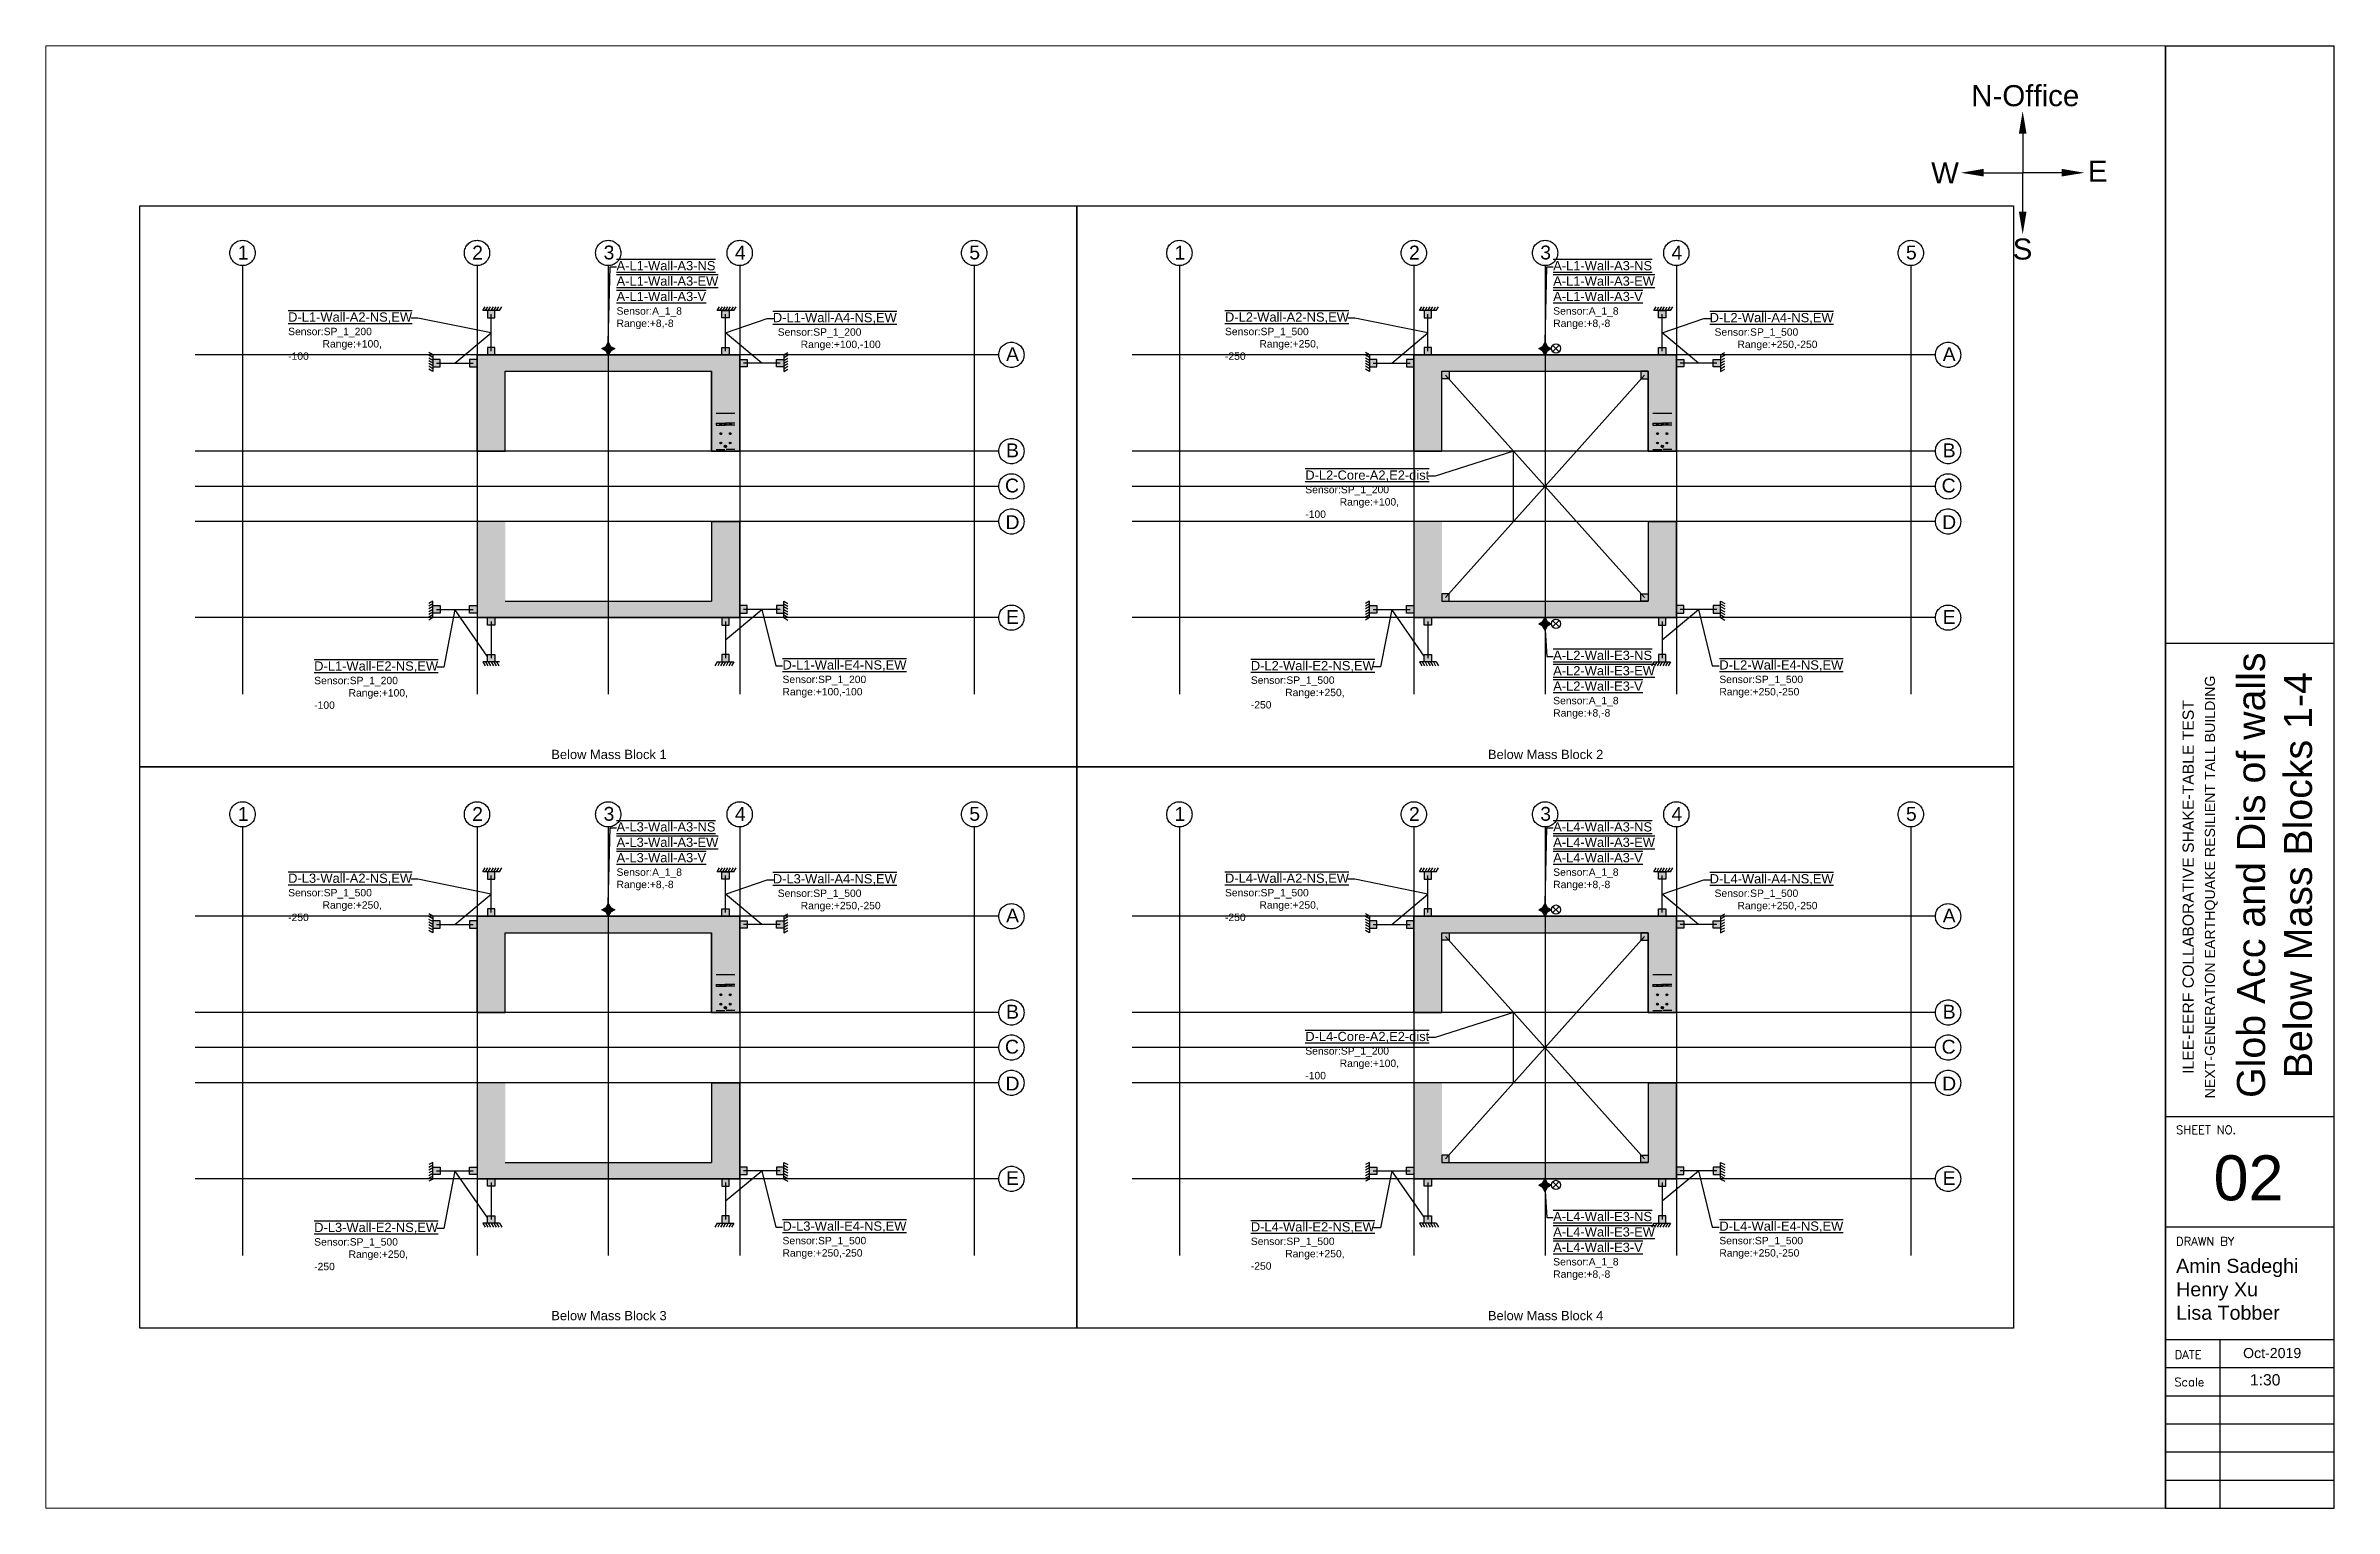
# Paper-space layout '02Levels acc and dis' of a CAD drawing. Header units: millimetres. Extents: x 15 to 422, y 10 to 270.
# The model-space entities are those that its viewports show. They can reach past a viewport. Long polylines and large blocks are cut down to what shows.
import ezdxf
from ezdxf import colors
from ezdxf.entities.mleader import LeaderData, LeaderLine
from ezdxf.math import Vec2, Vec3

# ---------------------------------------------------------------- set-up
doc = ezdxf.new("R2010")
doc.units = ezdxf.units.MM
doc.header["$MEASUREMENT"] = 0
doc.linetypes.add('CENTER', pattern=[50.8, 31.75, -6.35, 6.35, -6.35])
for name, color, linetype in [('greygrid', 252, 'CENTER'), ('notation', 6, 'Continuous'), ('Note', 7, 'Continuous'), ('Plot', 254, 'Continuous'), ('SolidLine', 7, 'Continuous')]:
    doc.layers.add(name, color=color, linetype=linetype)
doc.styles.get("Standard").update_dxf_attribs({"font": 'arial.ttf'})
doc.styles.add('style1', font='arial.ttf', dxfattribs={"height": 2.5})
pattern_1 = [(45, (-51037.34097, -7465.05682), (-0.08838834765, 0.08838834765), [])]
pattern_2 = [(45, (-45963.11549, -7465.05682), (-0.08838834765, 0.08838834765), [])]
pattern_3 = [(45, (-51037.34097, -10504.51168), (-0.08838834765, 0.08838834765), [])]
pattern_4 = [(45, (-45963.11549, -10504.51168), (-0.08838834765, 0.08838834765), [])]

psp = doc.layouts.new('02Levels acc and dis')

# ---------------------------------------------------------------- texts
at = {"insert": (407, 33.83), "char_height": 2, "width": 9.8438, "attachment_point": 1}
psp.add_mtext('1:30', dxfattribs=at)
at = {"layer": 'SolidLine', "attachment_point": 5, "style": 'style1'}
for s, width, heights, insert, char_height in [('\\pxqc;\\PN-Office', 25.9, [13.78], (367.05, 264.23), 3.75), ('\\pxqc;W', 18.1269, [13.01], (352.78, 247.43), 3.75), ('\\pxqc;E', 15.4742, [9.98], (379.92, 247.7), 3.75), ('\\pxqc;S', 15.4742, [9.98], (366.57, 233.84), 3.75), ('\\pxqc;02', 21.402, [6.57], (406.76, 68.68), 8)]:
    psp.add_mtext_dynamic_manual_height_columns(s, width=width, gutter_width=4.71, heights=heights, dxfattribs=dict(at, insert=insert, char_height=char_height))
at = {"layer": 'SolidLine', "insert": (411.41, 122.54), "char_height": 5, "attachment_point": 5, "rotation": 90, "style": 'style1'}
psp.add_mtext_dynamic_manual_height_columns('\\pxqc;Glob Acc and Dis of walls\\PBelow Mass Blocks 1-4', width=98.8509, gutter_width=4.71, heights=[18.7], dxfattribs=at)

msp = doc.modelspace()

# ---------------------------------------------------------------- texts
at = {"layer": 'greygrid', "color": 251, "lineweight": -2, "ltscale": 0.2, "true_color": 0x525252, "char_height": 75, "attachment_point": 5}
for s, insert in [('1', (-38526, 14174)), ('2', (-37256, 14174)), ('3', (-36544, 14174)), ('4', (-35833, 14174)), ('5', (-34563, 14174)), ('1', (-33451, 14174)), ('2', (-32181, 14174)), ('3', (-31470, 14174)), ('4', (-30759, 14174)), ('5', (-29489, 14174)), ('A', (-34358, 13624)), ('A', (-29284, 13624)), ('B', (-34358, 13103)), ('B', (-29284, 13103)), ('C', (-34361, 12912)), ('C', (-29287, 12912)), ('D', (-34358, 12714)), ('D', (-29284, 12714)), ('E', (-34358, 12201)), ('E', (-29284, 12201)), ('1', (-38526, 11134)), ('2', (-37256, 11134)), ('3', (-36544, 11134)), ('4', (-35833, 11134)), ('5', (-34563, 11134)), ('1', (-33451, 11134)), ('2', (-32181, 11134)), ('3', (-31470, 11134)), ('4', (-30759, 11134)), ('5', (-29489, 11134)), ('A', (-34358, 10584)), ('A', (-29284, 10584)), ('B', (-34358, 10063)), ('B', (-29284, 10063)), ('C', (-34361, 9873)), ('C', (-29287, 9873)), ('D', (-34358, 9674)), ('D', (-29284, 9674)), ('E', (-34358, 9162)), ('E', (-29284, 9162))]:
    msp.add_mtext_dynamic_manual_height_columns(s, width=22.5, gutter_width=50, heights=[0], dxfattribs=dict(at, insert=insert))
at = {"layer": 'greygrid', "lineweight": -2, "ltscale": 0.2, "char_height": 50, "attachment_point": 5}
for s, insert in [('Below Mass Block 1', (-36544, 11456)), ('Below Mass Block 2', (-31470, 11456)), ('Below Mass Block 3', (-36544, 8417)), ('Below Mass Block 4', (-31470, 8417))]:
    msp.add_mtext_dynamic_manual_height_columns(s, width=881.73, gutter_width=50, heights=[0], dxfattribs=dict(at, insert=insert))

# ---------------------------------------------------------------- blocks, each defined once
blk = doc.blocks.new('Sign')
at = {"layer": 'SolidLine'}
for p, q in [((392, 270), (422, 270)), ((392, 270), (392, 10)), ((422, 10), (422, 270)), ((392, 163.78), (422, 163.78)), ((392, 79.67), (422, 79.67)), ((392, 60), (422, 60)), ((392, 40), (422, 40)), ((401.67, 40), (401.67, 10)), ((392, 35), (422, 35)), ((392, 30), (422, 30)), ((392, 25), (422, 25)), ((392, 20), (422, 20)), ((392, 15), (422, 15)), ((392, 10), (422, 10))]:
    blk.add_line(p, q, dxfattribs=at)
at = {"layer": 'SolidLine', "attachment_point": 5, "rotation": 90, "style": 'style1'}
for s, width, heights, insert, char_height in [('\\pxqc;{\\C256;\\c0;NEXT-GENERATION EARTHQUAKE RESILIENT TALL BUILDING }', 88.7528, [7.26], (400.14, 120.45), 1.8), ('{\\C256;\\c0;ILEE-EERF COLLABORATIVE SHAKE-TABLE TEST }', 72.1629, [5.73], (396.04, 120.45), 2)]:
    blk.add_mtext_dynamic_manual_height_columns(s, width=width, gutter_width=4.71, heights=heights, dxfattribs=dict(at, insert=insert, char_height=char_height))
at = {"layer": 'SolidLine', "attachment_point": 1, "style": 'style1'}
for s, width, heights, insert, char_height in [('{\\Fsimplex|c134;SHEET NO.}', 16.7819, [2.56], (393.88, 78.02), 1.5), ('{\\Fsimplex|c134;DRAWN BY}', 19.2289, [2.02], (393.88, 58.19), 1.5), ('Amin Sadeghi\\PHenry Xu\\PLisa Tobber', 26.2669, [12.46], (393.88, 54.34), 2.5), ('{\\Fsimplex|c134;DATE}', 7.0156, [1.25], (393.63, 38.03), 1.5), ('Oct-2019', 15.7439, [1.39], (405.79, 38.49), 1.8), ('{\\Fsimplex|c0;Scale}', 7.0156, [1.25], (393.56, 33.19), 1.5)]:
    blk.add_mtext_dynamic_manual_height_columns(s, width=width, gutter_width=4.71, heights=heights, dxfattribs=dict(at, insert=insert, char_height=char_height))

# ---------------------------------------------------------------- hatches: boundary and pattern name
h = msp.add_hatch(color=1)
h.dxf.hatch_style = 1
h.paths.add_polyline_path([(-37163, 13620), (-37163, 13660), (-37203, 13660), (-37203, 13620)])
h.paths.add_polyline_path([(-37163, 13820), (-37163, 13860), (-37203, 13860), (-37203, 13820)])
edge = h.paths.add_edge_path()
edge.add_line((-37183, 13640), (-37183, 13840))
h = msp.add_hatch(color=1)
h.dxf.hatch_style = 1
h.paths.add_polyline_path([(-35933, 13620), (-35933, 13660), (-35893, 13660), (-35893, 13620)])
h.paths.add_polyline_path([(-35933, 13820), (-35933, 13860), (-35893, 13860), (-35893, 13820)])
edge = h.paths.add_edge_path()
edge.add_line((-35913, 13640), (-35913, 13840))
h = msp.add_hatch(color=1)
h.dxf.hatch_style = 1
h.paths.add_polyline_path([(-32088, 13620), (-32088, 13660), (-32128, 13660), (-32128, 13620)])
h.paths.add_polyline_path([(-32088, 13820), (-32088, 13860), (-32128, 13860), (-32128, 13820)])
edge = h.paths.add_edge_path()
edge.add_line((-32108, 13640), (-32108, 13840))
h = msp.add_hatch(color=1)
h.dxf.hatch_style = 1
h.paths.add_polyline_path([(-30858, 13620), (-30858, 13660), (-30818, 13660), (-30818, 13620)])
h.paths.add_polyline_path([(-30858, 13820), (-30858, 13860), (-30818, 13860), (-30818, 13820)])
edge = h.paths.add_edge_path()
edge.add_line((-30838, 13640), (-30838, 13840))
h = msp.add_hatch(color=1)
h.dxf.hatch_style = 1
h.paths.add_polyline_path([(-36560, 13666), (-36548, 13688), (-36535, 13666), (-36513, 13654), (-36535, 13641), (-36548, 13620), (-36560, 13641), (-36582, 13654)])
h = msp.add_hatch(color=1)
h.dxf.hatch_style = 1
h.paths.add_polyline_path([(-31486, 13666), (-31473, 13688), (-31461, 13666), (-31439, 13654), (-31461, 13641), (-31473, 13620), (-31486, 13641), (-31507, 13654)])
h = msp.add_hatch(color=1)
h.dxf.hatch_style = 1
h.paths.add_polyline_path([(-37499, 13555), (-37459, 13555), (-37459, 13595), (-37499, 13595)])
h.paths.add_polyline_path([(-37299, 13555), (-37259, 13555), (-37259, 13595), (-37299, 13595)])
edge = h.paths.add_edge_path()
edge.add_line((-37479, 13575), (-37279, 13575))
at = {"true_color": 0x939598}
h = msp.add_hatch(dxfattribs=at)
h.set_pattern_fill('ANSI31', color=252)
h.set_pattern_definition(pattern_1)
h.paths.add_polyline_path([(-37106, 13099), (-37106, 13531), (-35989, 13531), (-35989, 13099), (-35836, 13099), (-35836, 13620), (-37259, 13620), (-37259, 13099)])
h = msp.add_hatch(color=1)
h.dxf.hatch_style = 1
h.paths.add_polyline_path([(-35596, 13555), (-35636, 13555), (-35636, 13595), (-35596, 13595)])
h.paths.add_polyline_path([(-35796, 13555), (-35836, 13555), (-35836, 13595), (-35796, 13595)])
edge = h.paths.add_edge_path()
edge.add_line((-35616, 13575), (-35816, 13575))
h = msp.add_hatch(color=1)
h.dxf.hatch_style = 1
h.paths.add_polyline_path([(-32424, 13555), (-32384, 13555), (-32384, 13595), (-32424, 13595)])
h.paths.add_polyline_path([(-32224, 13555), (-32184, 13555), (-32184, 13595), (-32224, 13595)])
edge = h.paths.add_edge_path()
edge.add_line((-32404, 13575), (-32204, 13575))
h = msp.add_hatch(dxfattribs=at)
h.set_pattern_fill('ANSI31', color=252)
h.set_pattern_definition(pattern_2)
h.paths.add_polyline_path([(-32032, 13099), (-32032, 13531), (-30914, 13531), (-30914, 13099), (-30762, 13099), (-30762, 13620), (-32184, 13620), (-32184, 13099)])
h = msp.add_hatch(color=1)
h.dxf.hatch_style = 1
h.paths.add_polyline_path([(-30914, 13531), (-30954, 13531), (-30954, 13491), (-30914, 13491)])
h.paths.add_polyline_path([(-31992, 12326), (-32032, 12326), (-32032, 12286), (-31992, 12286)])
edge = h.paths.add_edge_path()
edge.add_line((-30934, 13511), (-32012, 12306))
h = msp.add_hatch(color=1)
h.dxf.hatch_style = 1
h.paths.add_polyline_path([(-32032, 13531), (-31992, 13531), (-31992, 13491), (-32032, 13491)])
h.paths.add_polyline_path([(-30954, 12326), (-30914, 12326), (-30914, 12286), (-30954, 12286)])
edge = h.paths.add_edge_path()
edge.add_line((-32012, 13511), (-30934, 12306))
h = msp.add_hatch(color=1)
h.dxf.hatch_style = 1
h.paths.add_polyline_path([(-30522, 13555), (-30562, 13555), (-30562, 13595), (-30522, 13595)])
h.paths.add_polyline_path([(-30722, 13555), (-30762, 13555), (-30762, 13595), (-30722, 13595)])
edge = h.paths.add_edge_path()
edge.add_line((-30542, 13575), (-30742, 13575))
h = msp.add_hatch(dxfattribs=at)
h.set_pattern_fill('ANSI31', color=252)
h.set_pattern_definition(pattern_1)
h.paths.add_polyline_path([(-37106, 12718), (-37106, 12286), (-35989, 12286), (-35989, 12718), (-35836, 12718), (-35836, 12197), (-37259, 12197), (-37259, 12718)])
h = msp.add_hatch(dxfattribs=at)
h.set_pattern_fill('ANSI31', color=252)
h.set_pattern_definition(pattern_2)
h.paths.add_polyline_path([(-32032, 12718), (-32032, 12286), (-30914, 12286), (-30914, 12718), (-30762, 12718), (-30762, 12197), (-32184, 12197), (-32184, 12718)])
h = msp.add_hatch(color=1)
h.dxf.hatch_style = 1
h.paths.add_polyline_path([(-37499, 12262), (-37459, 12262), (-37459, 12222), (-37499, 12222)])
h.paths.add_polyline_path([(-37299, 12262), (-37259, 12262), (-37259, 12222), (-37299, 12222)])
edge = h.paths.add_edge_path()
edge.add_line((-37479, 12242), (-37279, 12242))
h = msp.add_hatch(color=1)
h.dxf.hatch_style = 1
h.paths.add_polyline_path([(-37163, 12197), (-37163, 12157), (-37203, 12157), (-37203, 12197)])
h.paths.add_polyline_path([(-37163, 11997), (-37163, 11957), (-37203, 11957), (-37203, 11997)])
edge = h.paths.add_edge_path()
edge.add_line((-37183, 12177), (-37183, 11977))
h = msp.add_hatch(color=1)
h.dxf.hatch_style = 1
h.paths.add_polyline_path([(-35933, 12197), (-35933, 12157), (-35893, 12157), (-35893, 12197)])
h.paths.add_polyline_path([(-35933, 11997), (-35933, 11957), (-35893, 11957), (-35893, 11997)])
edge = h.paths.add_edge_path()
edge.add_line((-35913, 12177), (-35913, 11977))
h = msp.add_hatch(color=1)
h.dxf.hatch_style = 1
h.paths.add_polyline_path([(-35596, 12262), (-35636, 12262), (-35636, 12222), (-35596, 12222)])
h.paths.add_polyline_path([(-35796, 12262), (-35836, 12262), (-35836, 12222), (-35796, 12222)])
edge = h.paths.add_edge_path()
edge.add_line((-35616, 12242), (-35816, 12242))
h = msp.add_hatch(color=1)
h.dxf.hatch_style = 1
h.paths.add_polyline_path([(-32424, 12262), (-32384, 12262), (-32384, 12222), (-32424, 12222)])
h.paths.add_polyline_path([(-32224, 12262), (-32184, 12262), (-32184, 12222), (-32224, 12222)])
edge = h.paths.add_edge_path()
edge.add_line((-32404, 12242), (-32204, 12242))
h = msp.add_hatch(color=1)
h.dxf.hatch_style = 1
h.paths.add_polyline_path([(-32088, 12197), (-32088, 12157), (-32128, 12157), (-32128, 12197)])
h.paths.add_polyline_path([(-32088, 11997), (-32088, 11957), (-32128, 11957), (-32128, 11997)])
edge = h.paths.add_edge_path()
edge.add_line((-32108, 12177), (-32108, 11977))
h = msp.add_hatch(color=1)
h.dxf.hatch_style = 1
h.paths.add_polyline_path([(-31486, 12176), (-31473, 12197), (-31461, 12176), (-31439, 12163), (-31461, 12151), (-31473, 12129), (-31486, 12151), (-31507, 12163)])
h = msp.add_hatch(color=1)
h.dxf.hatch_style = 1
h.paths.add_polyline_path([(-30858, 12197), (-30858, 12157), (-30818, 12157), (-30818, 12197)])
h.paths.add_polyline_path([(-30858, 11997), (-30858, 11957), (-30818, 11957), (-30818, 11997)])
edge = h.paths.add_edge_path()
edge.add_line((-30838, 12177), (-30838, 11977))
h = msp.add_hatch(color=1)
h.dxf.hatch_style = 1
h.paths.add_polyline_path([(-30522, 12262), (-30562, 12262), (-30562, 12222), (-30522, 12222)])
h.paths.add_polyline_path([(-30722, 12262), (-30762, 12262), (-30762, 12222), (-30722, 12222)])
edge = h.paths.add_edge_path()
edge.add_line((-30542, 12242), (-30742, 12242))
h = msp.add_hatch(color=1)
h.dxf.hatch_style = 1
h.paths.add_polyline_path([(-37163, 10580), (-37163, 10620), (-37203, 10620), (-37203, 10580)])
h.paths.add_polyline_path([(-37163, 10780), (-37163, 10820), (-37203, 10820), (-37203, 10780)])
edge = h.paths.add_edge_path()
edge.add_line((-37183, 10600), (-37183, 10800))
h = msp.add_hatch(color=1)
h.dxf.hatch_style = 1
h.paths.add_polyline_path([(-35933, 10580), (-35933, 10620), (-35893, 10620), (-35893, 10580)])
h.paths.add_polyline_path([(-35933, 10780), (-35933, 10820), (-35893, 10820), (-35893, 10780)])
edge = h.paths.add_edge_path()
edge.add_line((-35913, 10600), (-35913, 10800))
h = msp.add_hatch(color=1)
h.dxf.hatch_style = 1
h.paths.add_polyline_path([(-32088, 10580), (-32088, 10620), (-32128, 10620), (-32128, 10580)])
h.paths.add_polyline_path([(-32088, 10780), (-32088, 10820), (-32128, 10820), (-32128, 10780)])
edge = h.paths.add_edge_path()
edge.add_line((-32108, 10600), (-32108, 10800))
h = msp.add_hatch(color=1)
h.dxf.hatch_style = 1
h.paths.add_polyline_path([(-30858, 10580), (-30858, 10620), (-30818, 10620), (-30818, 10580)])
h.paths.add_polyline_path([(-30858, 10780), (-30858, 10820), (-30818, 10820), (-30818, 10780)])
edge = h.paths.add_edge_path()
edge.add_line((-30838, 10600), (-30838, 10800))
h = msp.add_hatch(color=1)
h.dxf.hatch_style = 1
h.paths.add_polyline_path([(-37499, 10516), (-37459, 10516), (-37459, 10556), (-37499, 10556)])
h.paths.add_polyline_path([(-37299, 10516), (-37259, 10516), (-37259, 10556), (-37299, 10556)])
edge = h.paths.add_edge_path()
edge.add_line((-37479, 10536), (-37279, 10536))
h = msp.add_hatch(dxfattribs=at)
h.set_pattern_fill('ANSI31', color=252)
h.set_pattern_definition(pattern_3)
h.paths.add_polyline_path([(-37106, 10059), (-37106, 10491), (-35989, 10491), (-35989, 10059), (-35836, 10059), (-35836, 10580), (-37259, 10580), (-37259, 10059)])
h = msp.add_hatch(color=1)
h.dxf.hatch_style = 1
h.paths.add_polyline_path([(-36560, 10627), (-36548, 10648), (-36535, 10627), (-36513, 10614), (-36535, 10602), (-36548, 10580), (-36560, 10602), (-36582, 10614)])
h = msp.add_hatch(color=1)
h.dxf.hatch_style = 1
h.paths.add_polyline_path([(-35596, 10516), (-35636, 10516), (-35636, 10556), (-35596, 10556)])
h.paths.add_polyline_path([(-35796, 10516), (-35836, 10516), (-35836, 10556), (-35796, 10556)])
edge = h.paths.add_edge_path()
edge.add_line((-35616, 10536), (-35816, 10536))
h = msp.add_hatch(color=1)
h.dxf.hatch_style = 1
h.paths.add_polyline_path([(-32424, 10516), (-32384, 10516), (-32384, 10556), (-32424, 10556)])
h.paths.add_polyline_path([(-32224, 10516), (-32184, 10516), (-32184, 10556), (-32224, 10556)])
edge = h.paths.add_edge_path()
edge.add_line((-32404, 10536), (-32204, 10536))
h = msp.add_hatch(dxfattribs=at)
h.set_pattern_fill('ANSI31', color=252)
h.set_pattern_definition(pattern_4)
h.paths.add_polyline_path([(-32032, 10059), (-32032, 10491), (-30914, 10491), (-30914, 10059), (-30762, 10059), (-30762, 10580), (-32184, 10580), (-32184, 10059)])
h = msp.add_hatch(color=1)
h.dxf.hatch_style = 1
h.paths.add_polyline_path([(-31486, 10627), (-31473, 10648), (-31461, 10627), (-31439, 10614), (-31461, 10602), (-31473, 10580), (-31486, 10602), (-31507, 10614)])
h = msp.add_hatch(color=1)
h.dxf.hatch_style = 1
h.paths.add_polyline_path([(-30522, 10516), (-30562, 10516), (-30562, 10556), (-30522, 10556)])
h.paths.add_polyline_path([(-30722, 10516), (-30762, 10516), (-30762, 10556), (-30722, 10556)])
edge = h.paths.add_edge_path()
edge.add_line((-30542, 10536), (-30742, 10536))
h = msp.add_hatch(color=1)
h.dxf.hatch_style = 1
h.paths.add_polyline_path([(-30914, 10491), (-30954, 10491), (-30954, 10451), (-30914, 10451)])
h.paths.add_polyline_path([(-31992, 9287), (-32032, 9287), (-32032, 9247), (-31992, 9247)])
edge = h.paths.add_edge_path()
edge.add_line((-30934, 10471), (-32012, 9267))
h = msp.add_hatch(color=1)
h.dxf.hatch_style = 1
h.paths.add_polyline_path([(-32032, 10491), (-31992, 10491), (-31992, 10451), (-32032, 10451)])
h.paths.add_polyline_path([(-30954, 9287), (-30914, 9287), (-30914, 9247), (-30954, 9247)])
edge = h.paths.add_edge_path()
edge.add_line((-32012, 10471), (-30934, 9267))
h = msp.add_hatch(dxfattribs=at)
h.set_pattern_fill('ANSI31', color=252)
h.set_pattern_definition(pattern_3)
h.paths.add_polyline_path([(-37106, 9678), (-37106, 9247), (-35989, 9247), (-35989, 9678), (-35836, 9678), (-35836, 9158), (-37259, 9158), (-37259, 9678)])
h = msp.add_hatch(dxfattribs=at)
h.set_pattern_fill('ANSI31', color=252)
h.set_pattern_definition(pattern_4)
h.paths.add_polyline_path([(-32032, 9678), (-32032, 9247), (-30914, 9247), (-30914, 9678), (-30762, 9678), (-30762, 9158), (-32184, 9158), (-32184, 9678)])
h = msp.add_hatch(color=1)
h.dxf.hatch_style = 1
h.paths.add_polyline_path([(-37499, 9222), (-37459, 9222), (-37459, 9182), (-37499, 9182)])
h.paths.add_polyline_path([(-37299, 9222), (-37259, 9222), (-37259, 9182), (-37299, 9182)])
edge = h.paths.add_edge_path()
edge.add_line((-37479, 9202), (-37279, 9202))
h = msp.add_hatch(color=1)
h.dxf.hatch_style = 1
h.paths.add_polyline_path([(-35596, 9222), (-35636, 9222), (-35636, 9182), (-35596, 9182)])
h.paths.add_polyline_path([(-35796, 9222), (-35836, 9222), (-35836, 9182), (-35796, 9182)])
edge = h.paths.add_edge_path()
edge.add_line((-35616, 9202), (-35816, 9202))
h = msp.add_hatch(color=1)
h.dxf.hatch_style = 1
h.paths.add_polyline_path([(-32424, 9222), (-32384, 9222), (-32384, 9182), (-32424, 9182)])
h.paths.add_polyline_path([(-32224, 9222), (-32184, 9222), (-32184, 9182), (-32224, 9182)])
edge = h.paths.add_edge_path()
edge.add_line((-32404, 9202), (-32204, 9202))
h = msp.add_hatch(color=1)
h.dxf.hatch_style = 1
h.paths.add_polyline_path([(-30522, 9222), (-30562, 9222), (-30562, 9182), (-30522, 9182)])
h.paths.add_polyline_path([(-30722, 9222), (-30762, 9222), (-30762, 9182), (-30722, 9182)])
edge = h.paths.add_edge_path()
edge.add_line((-30542, 9202), (-30742, 9202))
h = msp.add_hatch(color=1)
h.dxf.hatch_style = 1
h.paths.add_polyline_path([(-37163, 9158), (-37163, 9118), (-37203, 9118), (-37203, 9158)])
h.paths.add_polyline_path([(-37163, 8958), (-37163, 8918), (-37203, 8918), (-37203, 8958)])
edge = h.paths.add_edge_path()
edge.add_line((-37183, 9138), (-37183, 8938))
h = msp.add_hatch(color=1)
h.dxf.hatch_style = 1
h.paths.add_polyline_path([(-35933, 9158), (-35933, 9118), (-35893, 9118), (-35893, 9158)])
h.paths.add_polyline_path([(-35933, 8958), (-35933, 8918), (-35893, 8918), (-35893, 8958)])
edge = h.paths.add_edge_path()
edge.add_line((-35913, 9138), (-35913, 8938))
h = msp.add_hatch(color=1)
h.dxf.hatch_style = 1
h.paths.add_polyline_path([(-32088, 9158), (-32088, 9118), (-32128, 9118), (-32128, 9158)])
h.paths.add_polyline_path([(-32088, 8958), (-32088, 8918), (-32128, 8918), (-32128, 8958)])
edge = h.paths.add_edge_path()
edge.add_line((-32108, 9138), (-32108, 8938))
h = msp.add_hatch(color=1)
h.dxf.hatch_style = 1
h.paths.add_polyline_path([(-31486, 9136), (-31473, 9158), (-31461, 9136), (-31439, 9124), (-31461, 9111), (-31473, 9089), (-31486, 9111), (-31507, 9124)])
h = msp.add_hatch(color=1)
h.dxf.hatch_style = 1
h.paths.add_polyline_path([(-30858, 9158), (-30858, 9118), (-30818, 9118), (-30818, 9158)])
h.paths.add_polyline_path([(-30858, 8958), (-30858, 8918), (-30818, 8918), (-30818, 8958)])
edge = h.paths.add_edge_path()
edge.add_line((-30838, 9138), (-30838, 8938))
at = {"layer": 'Note', "true_color": 0x000000}
h = msp.add_hatch(dxfattribs=at)
h.set_pattern_fill('ANSI31', color=18, angle=360)
h.set_pattern_definition([(45, (-232836.3988, 877690.7706), (-2.24506403, 2.24506403), [])])
h.paths.add_polyline_path([(-35933, 13245, 1), (-35943, 13245, 1)])
h = msp.add_hatch(dxfattribs=at)
h.set_pattern_fill('ANSI31', color=18, angle=360)
h.set_pattern_definition([(45, (-232836.3988, 877741.5706), (-2.24506403, 2.24506403), [])])
h.paths.add_polyline_path([(-35933, 13194, 1), (-35943, 13194, 1)])
h = msp.add_hatch(dxfattribs=at)
h.set_pattern_fill('ANSI31', color=18, angle=360)
h.set_pattern_definition([(45, (-232836.3988, 877792.3706), (-2.24506403, 2.24506403), [])])
h.paths.add_polyline_path([(-35933, 13143, 1), (-35943, 13143, 1)])
h = msp.add_hatch(dxfattribs=at)
h.set_pattern_fill('ANSI31', color=18, angle=360)
h.set_pattern_definition([(45, (-232785.5988, 877690.7706), (-2.24506403, 2.24506403), [])])
h.paths.add_polyline_path([(-35882, 13245, 1), (-35892, 13245, 1)])
h = msp.add_hatch(dxfattribs=at)
h.set_pattern_fill('ANSI31', color=18, angle=360)
h.set_pattern_definition([(45, (-232785.5988, 877741.5706), (-2.24506403, 2.24506403), [])])
h.paths.add_polyline_path([(-35882, 13194, 1), (-35892, 13194, 1)])
h = msp.add_hatch(dxfattribs=at)
h.set_pattern_fill('ANSI31', color=18, angle=360)
h.set_pattern_definition([(45, (-232785.5988, 877792.3706), (-2.24506403, 2.24506403), [])])
h.paths.add_polyline_path([(-35882, 13143, 1), (-35892, 13143, 1)])
h = msp.add_hatch(dxfattribs=at)
h.set_pattern_fill('ANSI31', color=18, angle=360)
h.set_pattern_definition([(45, (-227762.1734, 877690.7706), (-2.24506403, 2.24506403), [])])
h.paths.add_polyline_path([(-30859, 13245, 1), (-30868, 13245, 1)])
h = msp.add_hatch(dxfattribs=at)
h.set_pattern_fill('ANSI31', color=18, angle=360)
h.set_pattern_definition([(45, (-227762.1734, 877741.5706), (-2.24506403, 2.24506403), [])])
h.paths.add_polyline_path([(-30859, 13194, 1), (-30868, 13194, 1)])
h = msp.add_hatch(dxfattribs=at)
h.set_pattern_fill('ANSI31', color=18, angle=360)
h.set_pattern_definition([(45, (-227762.1734, 877792.3706), (-2.24506403, 2.24506403), [])])
h.paths.add_polyline_path([(-30859, 13143, 1), (-30868, 13143, 1)])
h = msp.add_hatch(dxfattribs=at)
h.set_pattern_fill('ANSI31', color=18, angle=360)
h.set_pattern_definition([(45, (-227711.3734, 877690.7706), (-2.24506403, 2.24506403), [])])
h.paths.add_polyline_path([(-30808, 13245, 1), (-30818, 13245, 1)])
h = msp.add_hatch(dxfattribs=at)
h.set_pattern_fill('ANSI31', color=18, angle=360)
h.set_pattern_definition([(45, (-227711.3734, 877741.5706), (-2.24506403, 2.24506403), [])])
h.paths.add_polyline_path([(-30808, 13194, 1), (-30818, 13194, 1)])
h = msp.add_hatch(dxfattribs=at)
h.set_pattern_fill('ANSI31', color=18, angle=360)
h.set_pattern_definition([(45, (-227711.3734, 877792.3706), (-2.24506403, 2.24506403), [])])
h.paths.add_polyline_path([(-30808, 13143, 1), (-30818, 13143, 1)])
h = msp.add_hatch(dxfattribs=at)
h.set_pattern_fill('ANSI31', color=18, angle=360)
h.set_pattern_definition([(45, (-232836.3988, 874651.3157), (-2.24506403, 2.24506403), [])])
h.paths.add_polyline_path([(-35933, 10206, 1), (-35943, 10206, 1)])
h = msp.add_hatch(dxfattribs=at)
h.set_pattern_fill('ANSI31', color=18, angle=360)
h.set_pattern_definition([(45, (-232785.5988, 874651.3157), (-2.24506403, 2.24506403), [])])
h.paths.add_polyline_path([(-35882, 10206, 1), (-35892, 10206, 1)])
h = msp.add_hatch(dxfattribs=at)
h.set_pattern_fill('ANSI31', color=18, angle=360)
h.set_pattern_definition([(45, (-227762.1734, 874651.3157), (-2.24506403, 2.24506403), [])])
h.paths.add_polyline_path([(-30859, 10206, 1), (-30868, 10206, 1)])
h = msp.add_hatch(dxfattribs=at)
h.set_pattern_fill('ANSI31', color=18, angle=360)
h.set_pattern_definition([(45, (-227711.3734, 874651.3157), (-2.24506403, 2.24506403), [])])
h.paths.add_polyline_path([(-30808, 10206, 1), (-30818, 10206, 1)])
h = msp.add_hatch(dxfattribs=at)
h.set_pattern_fill('ANSI31', color=18, angle=360)
h.set_pattern_definition([(45, (-232836.3988, 874702.1157), (-2.24506403, 2.24506403), [])])
h.paths.add_polyline_path([(-35933, 10155, 1), (-35943, 10155, 1)])
h = msp.add_hatch(dxfattribs=at)
h.set_pattern_fill('ANSI31', color=18, angle=360)
h.set_pattern_definition([(45, (-232836.3988, 874752.9157), (-2.24506403, 2.24506403), [])])
h.paths.add_polyline_path([(-35933, 10104, 1), (-35943, 10104, 1)])
h = msp.add_hatch(dxfattribs=at)
h.set_pattern_fill('ANSI31', color=18, angle=360)
h.set_pattern_definition([(45, (-232785.5988, 874702.1157), (-2.24506403, 2.24506403), [])])
h.paths.add_polyline_path([(-35882, 10155, 1), (-35892, 10155, 1)])
h = msp.add_hatch(dxfattribs=at)
h.set_pattern_fill('ANSI31', color=18, angle=360)
h.set_pattern_definition([(45, (-232785.5988, 874752.9157), (-2.24506403, 2.24506403), [])])
h.paths.add_polyline_path([(-35882, 10104, 1), (-35892, 10104, 1)])
h = msp.add_hatch(dxfattribs=at)
h.set_pattern_fill('ANSI31', color=18, angle=360)
h.set_pattern_definition([(45, (-227762.1734, 874702.1157), (-2.24506403, 2.24506403), [])])
h.paths.add_polyline_path([(-30859, 10155, 1), (-30868, 10155, 1)])
h = msp.add_hatch(dxfattribs=at)
h.set_pattern_fill('ANSI31', color=18, angle=360)
h.set_pattern_definition([(45, (-227762.1734, 874752.9157), (-2.24506403, 2.24506403), [])])
h.paths.add_polyline_path([(-30859, 10104, 1), (-30868, 10104, 1)])
h = msp.add_hatch(dxfattribs=at)
h.set_pattern_fill('ANSI31', color=18, angle=360)
h.set_pattern_definition([(45, (-227711.3734, 874702.1157), (-2.24506403, 2.24506403), [])])
h.paths.add_polyline_path([(-30808, 10155, 1), (-30818, 10155, 1)])
h = msp.add_hatch(dxfattribs=at)
h.set_pattern_fill('ANSI31', color=18, angle=360)
h.set_pattern_definition([(45, (-227711.3734, 874752.9157), (-2.24506403, 2.24506403), [])])
h.paths.add_polyline_path([(-30808, 10104, 1), (-30818, 10104, 1)])
at = {"layer": 'Plot', "ltscale": 0.1}
h = msp.add_hatch(dxfattribs=at)
h.set_pattern_fill('ANSI31', color=256)
h.set_pattern_definition([(45, (-429112.5078, -179765.0213), (-2.24506403, 2.24506403), [])])
h.paths.add_polyline_path([(-35906, 13245, 1), (-35919, 13245, 1)])
h = msp.add_hatch(dxfattribs=at)
h.set_pattern_fill('ANSI31', color=256)
h.set_pattern_definition([(45, (-424038.2823, -179765.0213), (-2.24506403, 2.24506403), [])])
h.paths.add_polyline_path([(-30832, 13245, 1), (-30845, 13245, 1)])
h = msp.add_hatch(dxfattribs=at)
h.set_pattern_fill('ANSI31', color=256)
h.set_pattern_definition([(45, (-429112.5078, -179885.6713), (-2.24506403, 2.24506403), [])])
h.paths.add_polyline_path([(-35906, 13124, 1), (-35919, 13124, 1)])
h = msp.add_hatch(dxfattribs=at)
h.set_pattern_fill('ANSI31', color=256)
h.set_pattern_definition([(45, (-424038.2823, -179885.6713), (-2.24506403, 2.24506403), [])])
h.paths.add_polyline_path([(-30832, 13124, 1), (-30845, 13124, 1)])
h = msp.add_hatch(dxfattribs=at)
h.set_pattern_fill('ANSI31', color=256)
h.set_pattern_definition([(45, (-429112.5078, -182804.476), (-2.24506403, 2.24506403), [])])
h.paths.add_polyline_path([(-35906, 10206, 1), (-35919, 10206, 1)])
h = msp.add_hatch(dxfattribs=at)
h.set_pattern_fill('ANSI31', color=256)
h.set_pattern_definition([(45, (-424038.2823, -182804.476), (-2.24506403, 2.24506403), [])])
h.paths.add_polyline_path([(-30832, 10206, 1), (-30845, 10206, 1)])
h = msp.add_hatch(dxfattribs=at)
h.set_pattern_fill('ANSI31', color=256)
h.set_pattern_definition([(45, (-429112.5078, -182925.126), (-2.24506403, 2.24506403), [])])
h.paths.add_polyline_path([(-35906, 10085, 1), (-35919, 10085, 1)])
h = msp.add_hatch(dxfattribs=at)
h.set_pattern_fill('ANSI31', color=256)
h.set_pattern_definition([(45, (-424038.2823, -182925.126), (-2.24506403, 2.24506403), [])])
h.paths.add_polyline_path([(-30832, 10085, 1), (-30845, 10085, 1)])

# ---------------------------------------------------------------- linework, layer by layer
at = {"color": 1}
for p, q in [((-37228, 13860), (-37215, 13881)), ((-37183, 13860), (-37228, 13860)), ((-37213, 13860), (-37200, 13881)), ((-37198, 13860), (-37185, 13881)), ((-37183, 13860), (-37170, 13881)), ((-37138, 13860), (-37183, 13860)), ((-37183, 13640), (-37183, 13840)), ((-37168, 13860), (-37155, 13881)), ((-37153, 13860), (-37140, 13881)), ((-37138, 13860), (-37125, 13881)), ((-35958, 13860), (-35945, 13881)), ((-35913, 13860), (-35958, 13860)), ((-35943, 13860), (-35930, 13881)), ((-35928, 13860), (-35915, 13881)), ((-35913, 13860), (-35900, 13881)), ((-35868, 13860), (-35913, 13860)), ((-35913, 13640), (-35913, 13840)), ((-35898, 13860), (-35885, 13881)), ((-35883, 13860), (-35870, 13881)), ((-35868, 13860), (-35855, 13881)), ((-32153, 13860), (-32141, 13881)), ((-32108, 13860), (-32153, 13860)), ((-32138, 13860), (-32126, 13881)), ((-32123, 13860), (-32111, 13881)), ((-32108, 13860), (-32096, 13881)), ((-32063, 13860), (-32108, 13860)), ((-32108, 13640), (-32108, 13840)), ((-32093, 13860), (-32081, 13881)), ((-32078, 13860), (-32066, 13881)), ((-32063, 13860), (-32051, 13881)), ((-30883, 13860), (-30871, 13881)), ((-30838, 13860), (-30883, 13860)), ((-30868, 13860), (-30856, 13881)), ((-30853, 13860), (-30841, 13881)), ((-30838, 13860), (-30826, 13881)), ((-30793, 13860), (-30838, 13860)), ((-30838, 13640), (-30838, 13840)), ((-30823, 13860), (-30811, 13881)), ((-30808, 13860), (-30796, 13881)), ((-30793, 13860), (-30781, 13881)), ((-37499, 13620), (-37520, 13633)), ((-37499, 13605), (-37520, 13618)), ((-37499, 13590), (-37520, 13603)), ((-37499, 13575), (-37520, 13588)), ((-37499, 13560), (-37520, 13573)), ((-37499, 13545), (-37520, 13558)), ((-37499, 13530), (-37520, 13543)), ((-37499, 13620), (-37499, 13575)), ((-37499, 13575), (-37499, 13530)), ((-37479, 13575), (-37329, 13575)), ((-37479, 13575), (-37279, 13575)), ((-35616, 13575), (-35816, 13575)), ((-35616, 13575), (-35766, 13575)), ((-35596, 13620), (-35575, 13633)), ((-35596, 13620), (-35596, 13575)), ((-35596, 13605), (-35575, 13618)), ((-35596, 13590), (-35575, 13603)), ((-35596, 13575), (-35575, 13588)), ((-35596, 13575), (-35596, 13530)), ((-35596, 13560), (-35575, 13573)), ((-35596, 13545), (-35575, 13558)), ((-35596, 13530), (-35575, 13543)), ((-32424, 13620), (-32446, 13633)), ((-32424, 13605), (-32446, 13618)), ((-32424, 13590), (-32446, 13603)), ((-32424, 13575), (-32446, 13588)), ((-32424, 13560), (-32446, 13573)), ((-32424, 13545), (-32446, 13558)), ((-32424, 13530), (-32446, 13543)), ((-32424, 13620), (-32424, 13575)), ((-32424, 13575), (-32424, 13530)), ((-32404, 13575), (-32254, 13575)), ((-32404, 13575), (-32204, 13575)), ((-30542, 13575), (-30742, 13575)), ((-30542, 13575), (-30692, 13575)), ((-30522, 13620), (-30500, 13633)), ((-30522, 13620), (-30522, 13575)), ((-30522, 13605), (-30500, 13618)), ((-30522, 13590), (-30500, 13603)), ((-30522, 13575), (-30500, 13588)), ((-30522, 13575), (-30522, 13530)), ((-30522, 13560), (-30500, 13573)), ((-30522, 13545), (-30500, 13558)), ((-30522, 13530), (-30500, 13543)), ((-30934, 13511), (-32012, 12306)), ((-32012, 13511), (-30934, 12306)), ((-37499, 12287), (-37520, 12274)), ((-37499, 12242), (-37499, 12287)), ((-35596, 12242), (-35596, 12287)), ((-35596, 12287), (-35575, 12274)), ((-32424, 12287), (-32446, 12274)), ((-32424, 12242), (-32424, 12287)), ((-30522, 12242), (-30522, 12287)), ((-30522, 12287), (-30500, 12274)), ((-37499, 12272), (-37520, 12259)), ((-37499, 12257), (-37520, 12244)), ((-37499, 12242), (-37520, 12229)), ((-37499, 12227), (-37520, 12214)), ((-37499, 12212), (-37520, 12199)), ((-37499, 12197), (-37520, 12184)), ((-37499, 12197), (-37499, 12242)), ((-37479, 12242), (-37329, 12242)), ((-37479, 12242), (-37279, 12242)), ((-37183, 12177), (-37183, 11977)), ((-35913, 12177), (-35913, 11977)), ((-35616, 12242), (-35816, 12242)), ((-35616, 12242), (-35766, 12242)), ((-35596, 12272), (-35575, 12259)), ((-35596, 12257), (-35575, 12244)), ((-35596, 12197), (-35596, 12242)), ((-35596, 12242), (-35575, 12229)), ((-35596, 12227), (-35575, 12214)), ((-35596, 12212), (-35575, 12199)), ((-35596, 12197), (-35575, 12184)), ((-32424, 12272), (-32446, 12259)), ((-32424, 12257), (-32446, 12244)), ((-32424, 12242), (-32446, 12229)), ((-32424, 12227), (-32446, 12214)), ((-32424, 12212), (-32446, 12199)), ((-32424, 12197), (-32446, 12184)), ((-32424, 12197), (-32424, 12242)), ((-32404, 12242), (-32254, 12242)), ((-32404, 12242), (-32204, 12242)), ((-32108, 12177), (-32108, 11977)), ((-30838, 12177), (-30838, 11977)), ((-30542, 12242), (-30742, 12242)), ((-30542, 12242), (-30692, 12242)), ((-30522, 12272), (-30500, 12259)), ((-30522, 12257), (-30500, 12244)), ((-30522, 12197), (-30522, 12242)), ((-30522, 12242), (-30500, 12229)), ((-30522, 12227), (-30500, 12214)), ((-30522, 12212), (-30500, 12199)), ((-30522, 12197), (-30500, 12184)), ((-37183, 11957), (-37228, 11957)), ((-37228, 11957), (-37215, 11936)), ((-37213, 11957), (-37200, 11936)), ((-37198, 11957), (-37185, 11936)), ((-37138, 11957), (-37183, 11957)), ((-37183, 11957), (-37170, 11936)), ((-37168, 11957), (-37155, 11936)), ((-37153, 11957), (-37140, 11936)), ((-35958, 11957), (-35970, 11936)), ((-35958, 11957), (-35913, 11957)), ((-35943, 11957), (-35955, 11936)), ((-35928, 11957), (-35940, 11936)), ((-35913, 11957), (-35925, 11936)), ((-35913, 11957), (-35868, 11957)), ((-35898, 11957), (-35910, 11936)), ((-35883, 11957), (-35895, 11936)), ((-35868, 11957), (-35880, 11936)), ((-32108, 11957), (-32153, 11957)), ((-32153, 11957), (-32141, 11936)), ((-32138, 11957), (-32126, 11936)), ((-32123, 11957), (-32111, 11936)), ((-32063, 11957), (-32108, 11957)), ((-32108, 11957), (-32096, 11936)), ((-32093, 11957), (-32081, 11936)), ((-32078, 11957), (-32066, 11936)), ((-32063, 11957), (-32051, 11936)), ((-30883, 11957), (-30896, 11936)), ((-30883, 11957), (-30838, 11957)), ((-30868, 11957), (-30881, 11936)), ((-30853, 11957), (-30866, 11936)), ((-30838, 11957), (-30851, 11936)), ((-30838, 11957), (-30793, 11957)), ((-30823, 11957), (-30836, 11936)), ((-30808, 11957), (-30821, 11936)), ((-30793, 11957), (-30806, 11936)), ((-37228, 10820), (-37215, 10842)), ((-37183, 10820), (-37228, 10820)), ((-37213, 10820), (-37200, 10842)), ((-37198, 10820), (-37185, 10842)), ((-37183, 10820), (-37170, 10842)), ((-37138, 10820), (-37183, 10820)), ((-37183, 10600), (-37183, 10800)), ((-37168, 10820), (-37155, 10842)), ((-37153, 10820), (-37140, 10842)), ((-37138, 10820), (-37125, 10842)), ((-35958, 10820), (-35945, 10842)), ((-35913, 10820), (-35958, 10820)), ((-35943, 10820), (-35930, 10842)), ((-35928, 10820), (-35915, 10842)), ((-35913, 10820), (-35900, 10842)), ((-35868, 10820), (-35913, 10820)), ((-35913, 10600), (-35913, 10800)), ((-35898, 10820), (-35885, 10842)), ((-35883, 10820), (-35870, 10842)), ((-35868, 10820), (-35855, 10842)), ((-32153, 10820), (-32141, 10842)), ((-32108, 10820), (-32153, 10820)), ((-32138, 10820), (-32126, 10842)), ((-32123, 10820), (-32111, 10842)), ((-32108, 10820), (-32096, 10842)), ((-32063, 10820), (-32108, 10820)), ((-32108, 10600), (-32108, 10800)), ((-32093, 10820), (-32081, 10842)), ((-32078, 10820), (-32066, 10842)), ((-32063, 10820), (-32051, 10842)), ((-30883, 10820), (-30871, 10842)), ((-30838, 10820), (-30883, 10820)), ((-30868, 10820), (-30856, 10842)), ((-30853, 10820), (-30841, 10842)), ((-30838, 10820), (-30826, 10842)), ((-30793, 10820), (-30838, 10820)), ((-30838, 10600), (-30838, 10800)), ((-30823, 10820), (-30811, 10842)), ((-30808, 10820), (-30796, 10842)), ((-30793, 10820), (-30781, 10842)), ((-37499, 10581), (-37520, 10593)), ((-37499, 10566), (-37520, 10578)), ((-37499, 10551), (-37520, 10563)), ((-37499, 10536), (-37520, 10548)), ((-37499, 10581), (-37499, 10536)), ((-35596, 10581), (-35575, 10593)), ((-35596, 10581), (-35596, 10536)), ((-35596, 10566), (-35575, 10578)), ((-35596, 10551), (-35575, 10563)), ((-35596, 10536), (-35575, 10548)), ((-32424, 10581), (-32446, 10593)), ((-32424, 10566), (-32446, 10578)), ((-32424, 10551), (-32446, 10563)), ((-32424, 10536), (-32446, 10548)), ((-32424, 10581), (-32424, 10536)), ((-30522, 10581), (-30500, 10593)), ((-30522, 10581), (-30522, 10536)), ((-30522, 10566), (-30500, 10578)), ((-30522, 10551), (-30500, 10563)), ((-30522, 10536), (-30500, 10548)), ((-37499, 10521), (-37520, 10533)), ((-37499, 10506), (-37520, 10518)), ((-37499, 10491), (-37520, 10503)), ((-37499, 10536), (-37499, 10491)), ((-37479, 10536), (-37329, 10536)), ((-37479, 10536), (-37279, 10536)), ((-35616, 10536), (-35816, 10536)), ((-35616, 10536), (-35766, 10536)), ((-35596, 10536), (-35596, 10491)), ((-35596, 10521), (-35575, 10533)), ((-35596, 10506), (-35575, 10518)), ((-35596, 10491), (-35575, 10503)), ((-32424, 10521), (-32446, 10533)), ((-32424, 10506), (-32446, 10518)), ((-32424, 10491), (-32446, 10503)), ((-32424, 10536), (-32424, 10491)), ((-32404, 10536), (-32254, 10536)), ((-32404, 10536), (-32204, 10536)), ((-30934, 10471), (-32012, 9267)), ((-32012, 10471), (-30934, 9267)), ((-30542, 10536), (-30742, 10536)), ((-30542, 10536), (-30692, 10536)), ((-30522, 10536), (-30522, 10491)), ((-30522, 10521), (-30500, 10533)), ((-30522, 10506), (-30500, 10518)), ((-30522, 10491), (-30500, 10503)), ((-37499, 9247), (-37520, 9235)), ((-37499, 9232), (-37520, 9220)), ((-37499, 9217), (-37520, 9205)), ((-37499, 9202), (-37520, 9190)), ((-37499, 9187), (-37520, 9175)), ((-37499, 9202), (-37499, 9247)), ((-37499, 9157), (-37499, 9202)), ((-37479, 9202), (-37329, 9202)), ((-37479, 9202), (-37279, 9202)), ((-35616, 9202), (-35816, 9202)), ((-35616, 9202), (-35766, 9202)), ((-35596, 9202), (-35596, 9247)), ((-35596, 9247), (-35575, 9235)), ((-35596, 9232), (-35575, 9220)), ((-35596, 9217), (-35575, 9205)), ((-35596, 9157), (-35596, 9202)), ((-35596, 9202), (-35575, 9190)), ((-35596, 9187), (-35575, 9175)), ((-32424, 9247), (-32446, 9235)), ((-32424, 9232), (-32446, 9220)), ((-32424, 9217), (-32446, 9205)), ((-32424, 9202), (-32446, 9190)), ((-32424, 9187), (-32446, 9175)), ((-32424, 9202), (-32424, 9247)), ((-32424, 9157), (-32424, 9202)), ((-32404, 9202), (-32254, 9202)), ((-32404, 9202), (-32204, 9202)), ((-30542, 9202), (-30742, 9202)), ((-30542, 9202), (-30692, 9202)), ((-30522, 9202), (-30522, 9247)), ((-30522, 9247), (-30500, 9235)), ((-30522, 9232), (-30500, 9220)), ((-30522, 9217), (-30500, 9205)), ((-30522, 9157), (-30522, 9202)), ((-30522, 9202), (-30500, 9190)), ((-30522, 9187), (-30500, 9175)), ((-37499, 9172), (-37520, 9160)), ((-37499, 9157), (-37520, 9145)), ((-37183, 9138), (-37183, 8938)), ((-35913, 9138), (-35913, 8938)), ((-35596, 9172), (-35575, 9160)), ((-35596, 9157), (-35575, 9145)), ((-32424, 9172), (-32446, 9160)), ((-32424, 9157), (-32446, 9145)), ((-32108, 9138), (-32108, 8938)), ((-30838, 9138), (-30838, 8938)), ((-30522, 9172), (-30500, 9160)), ((-30522, 9157), (-30500, 9145)), ((-37183, 8918), (-37228, 8918)), ((-37228, 8918), (-37215, 8896)), ((-37213, 8918), (-37200, 8896)), ((-37198, 8918), (-37185, 8896)), ((-37138, 8918), (-37183, 8918)), ((-37183, 8918), (-37170, 8896)), ((-37168, 8918), (-37155, 8896)), ((-37153, 8918), (-37140, 8896)), ((-37138, 8918), (-37125, 8896)), ((-35958, 8918), (-35970, 8896)), ((-35958, 8918), (-35913, 8918)), ((-35943, 8918), (-35955, 8896)), ((-35928, 8918), (-35940, 8896)), ((-35913, 8918), (-35925, 8896)), ((-35913, 8918), (-35868, 8918)), ((-35898, 8918), (-35910, 8896)), ((-35883, 8918), (-35895, 8896)), ((-35868, 8918), (-35880, 8896)), ((-32108, 8918), (-32153, 8918)), ((-32153, 8918), (-32141, 8896)), ((-32138, 8918), (-32126, 8896)), ((-32123, 8918), (-32111, 8896)), ((-32063, 8918), (-32108, 8918)), ((-32108, 8918), (-32096, 8896)), ((-32093, 8918), (-32081, 8896)), ((-32078, 8918), (-32066, 8896)), ((-32063, 8918), (-32051, 8896)), ((-30883, 8918), (-30896, 8896)), ((-30883, 8918), (-30838, 8918)), ((-30868, 8918), (-30881, 8896)), ((-30853, 8918), (-30866, 8896)), ((-30838, 8918), (-30851, 8896)), ((-30838, 8918), (-30793, 8918)), ((-30823, 8918), (-30836, 8896)), ((-30808, 8918), (-30821, 8896)), ((-30793, 8918), (-30806, 8896))]:
    msp.add_line(p, q, dxfattribs=at)
for p, q in [((-31507, 13654), (-31439, 13654)), ((-31439, 13654), (-31439, 13654)), ((-37259, 13099), (-37259, 13620)), ((-37259, 13620), (-35836, 13620)), ((-35836, 13099), (-35836, 13620)), ((-32184, 13099), (-32184, 13620)), ((-32184, 13620), (-30762, 13620)), ((-30762, 13099), (-30762, 13620)), ((-35836, 13099), (-35989, 13099)), ((-30762, 13099), (-30914, 13099)), ((-35836, 12197), (-37259, 12197)), ((-30762, 12197), (-32184, 12197)), ((-31507, 12163), (-31439, 12163)), ((-31439, 12163), (-31439, 12163)), ((-37259, 10059), (-37259, 10580)), ((-37259, 10580), (-35836, 10580)), ((-36582, 10614), (-36513, 10614)), ((-36513, 10614), (-36513, 10614)), ((-35836, 10059), (-35836, 10580)), ((-32184, 10059), (-32184, 10580)), ((-32184, 10580), (-30762, 10580)), ((-31507, 10614), (-31439, 10614)), ((-31439, 10614), (-31439, 10614)), ((-30762, 10059), (-30762, 10580)), ((-35836, 10059), (-35989, 10059)), ((-30762, 10059), (-30914, 10059)), ((-35836, 9158), (-37259, 9158)), ((-30762, 9158), (-32184, 9158)), ((-31507, 9124), (-31439, 9124)), ((-31439, 9124), (-31439, 9124))]:
    msp.add_line(p, q)
at = {"color": 5}
for p, q in [((-31396, 13673), (-31432, 13637)), ((-31432, 13673), (-31396, 13637)), ((-31396, 12182), (-31432, 12147)), ((-31432, 12182), (-31396, 12147)), ((-31396, 10633), (-31432, 10598)), ((-31432, 10633), (-31396, 10598)), ((-31396, 9143), (-31432, 9107)), ((-31432, 9143), (-31396, 9107))]:
    msp.add_line(p, q, dxfattribs=at)
for points in [[(-39085, 14428), (-34010, 14428), (-34010, 11389), (-39085, 11389)], [(-34010, 14428), (-28936, 14428), (-28936, 11389), (-34010, 11389)], [(-39085, 11389), (-34010, 11389), (-34010, 8349), (-39085, 8349)], [(-34010, 11389), (-28936, 11389), (-28936, 8349), (-34010, 8349)]]:
    msp.add_lwpolyline(points, close=True)
at = {"color": 1}
for points in [[(-37163, 13820), (-37163, 13860), (-37203, 13860), (-37203, 13820)], [(-35933, 13820), (-35933, 13860), (-35893, 13860), (-35893, 13820)], [(-32088, 13820), (-32088, 13860), (-32128, 13860), (-32128, 13820)], [(-30858, 13820), (-30858, 13860), (-30818, 13860), (-30818, 13820)], [(-37163, 13620), (-37163, 13660), (-37203, 13660), (-37203, 13620)], [(-35933, 13620), (-35933, 13660), (-35893, 13660), (-35893, 13620)], [(-32088, 13620), (-32088, 13660), (-32128, 13660), (-32128, 13620)], [(-30858, 13620), (-30858, 13660), (-30818, 13660), (-30818, 13620)], [(-37499, 13555), (-37459, 13555), (-37459, 13595), (-37499, 13595)], [(-37299, 13555), (-37259, 13555), (-37259, 13595), (-37299, 13595)], [(-35796, 13555), (-35836, 13555), (-35836, 13595), (-35796, 13595)], [(-35596, 13555), (-35636, 13555), (-35636, 13595), (-35596, 13595)], [(-32424, 13555), (-32384, 13555), (-32384, 13595), (-32424, 13595)], [(-32224, 13555), (-32184, 13555), (-32184, 13595), (-32224, 13595)], [(-32032, 13531), (-31992, 13531), (-31992, 13491), (-32032, 13491)], [(-30914, 13531), (-30954, 13531), (-30954, 13491), (-30914, 13491)], [(-30722, 13555), (-30762, 13555), (-30762, 13595), (-30722, 13595)], [(-30522, 13555), (-30562, 13555), (-30562, 13595), (-30522, 13595)], [(-31992, 12326), (-32032, 12326), (-32032, 12286), (-31992, 12286)], [(-30954, 12326), (-30914, 12326), (-30914, 12286), (-30954, 12286)], [(-37499, 12262), (-37459, 12262), (-37459, 12222), (-37499, 12222)], [(-37299, 12262), (-37259, 12262), (-37259, 12222), (-37299, 12222)], [(-37163, 12197), (-37163, 12157), (-37203, 12157), (-37203, 12197)], [(-35933, 12197), (-35933, 12157), (-35893, 12157), (-35893, 12197)], [(-35796, 12262), (-35836, 12262), (-35836, 12222), (-35796, 12222)], [(-35596, 12262), (-35636, 12262), (-35636, 12222), (-35596, 12222)], [(-32424, 12262), (-32384, 12262), (-32384, 12222), (-32424, 12222)], [(-32224, 12262), (-32184, 12262), (-32184, 12222), (-32224, 12222)], [(-32088, 12197), (-32088, 12157), (-32128, 12157), (-32128, 12197)], [(-30858, 12197), (-30858, 12157), (-30818, 12157), (-30818, 12197)], [(-30722, 12262), (-30762, 12262), (-30762, 12222), (-30722, 12222)], [(-30522, 12262), (-30562, 12262), (-30562, 12222), (-30522, 12222)], [(-37163, 11997), (-37163, 11957), (-37203, 11957), (-37203, 11997)], [(-35933, 11997), (-35933, 11957), (-35893, 11957), (-35893, 11997)], [(-32088, 11997), (-32088, 11957), (-32128, 11957), (-32128, 11997)], [(-30858, 11997), (-30858, 11957), (-30818, 11957), (-30818, 11997)], [(-37163, 10780), (-37163, 10820), (-37203, 10820), (-37203, 10780)], [(-35933, 10780), (-35933, 10820), (-35893, 10820), (-35893, 10780)], [(-32088, 10780), (-32088, 10820), (-32128, 10820), (-32128, 10780)], [(-30858, 10780), (-30858, 10820), (-30818, 10820), (-30818, 10780)], [(-37499, 10516), (-37459, 10516), (-37459, 10556), (-37499, 10556)], [(-37299, 10516), (-37259, 10516), (-37259, 10556), (-37299, 10556)], [(-37163, 10580), (-37163, 10620), (-37203, 10620), (-37203, 10580)], [(-35933, 10580), (-35933, 10620), (-35893, 10620), (-35893, 10580)], [(-35796, 10516), (-35836, 10516), (-35836, 10556), (-35796, 10556)], [(-35596, 10516), (-35636, 10516), (-35636, 10556), (-35596, 10556)], [(-32424, 10516), (-32384, 10516), (-32384, 10556), (-32424, 10556)], [(-32224, 10516), (-32184, 10516), (-32184, 10556), (-32224, 10556)], [(-32088, 10580), (-32088, 10620), (-32128, 10620), (-32128, 10580)], [(-30858, 10580), (-30858, 10620), (-30818, 10620), (-30818, 10580)], [(-30722, 10516), (-30762, 10516), (-30762, 10556), (-30722, 10556)], [(-30522, 10516), (-30562, 10516), (-30562, 10556), (-30522, 10556)], [(-32032, 10491), (-31992, 10491), (-31992, 10451), (-32032, 10451)], [(-30914, 10491), (-30954, 10491), (-30954, 10451), (-30914, 10451)], [(-37499, 9222), (-37459, 9222), (-37459, 9182), (-37499, 9182)], [(-37299, 9222), (-37259, 9222), (-37259, 9182), (-37299, 9182)], [(-35796, 9222), (-35836, 9222), (-35836, 9182), (-35796, 9182)], [(-35596, 9222), (-35636, 9222), (-35636, 9182), (-35596, 9182)], [(-32424, 9222), (-32384, 9222), (-32384, 9182), (-32424, 9182)], [(-32224, 9222), (-32184, 9222), (-32184, 9182), (-32224, 9182)], [(-31992, 9287), (-32032, 9287), (-32032, 9247), (-31992, 9247)], [(-30954, 9287), (-30914, 9287), (-30914, 9247), (-30954, 9247)], [(-30722, 9222), (-30762, 9222), (-30762, 9182), (-30722, 9182)], [(-30522, 9222), (-30562, 9222), (-30562, 9182), (-30522, 9182)], [(-37163, 9158), (-37163, 9118), (-37203, 9118), (-37203, 9158)], [(-35933, 9158), (-35933, 9118), (-35893, 9118), (-35893, 9158)], [(-32088, 9158), (-32088, 9118), (-32128, 9118), (-32128, 9158)], [(-30858, 9158), (-30858, 9118), (-30818, 9118), (-30818, 9158)], [(-37163, 8958), (-37163, 8918), (-37203, 8918), (-37203, 8958)], [(-35933, 8958), (-35933, 8918), (-35893, 8918), (-35893, 8958)], [(-32088, 8958), (-32088, 8918), (-32128, 8918), (-32128, 8958)], [(-30858, 8958), (-30858, 8918), (-30818, 8918), (-30818, 8958)]]:
    msp.add_lwpolyline(points, close=True, dxfattribs=at)
for points in [[(-36560, 13666), (-36548, 13688), (-36535, 13666), (-36513, 13654), (-36535, 13641), (-36548, 13620), (-36560, 13641), (-36582, 13654), (-36560, 13666)], [(-31486, 13666), (-31473, 13688), (-31461, 13666), (-31439, 13654), (-31461, 13641), (-31473, 13620), (-31486, 13641), (-31507, 13654), (-31486, 13666)], [(-37106, 13099), (-37106, 13531), (-35989, 13531), (-35989, 13099), (-35836, 13099), (-35836, 13620), (-37259, 13620), (-37259, 13099), (-37106, 13099)], [(-32032, 13099), (-32032, 13531), (-30914, 13531), (-30914, 13099), (-30762, 13099), (-30762, 13620), (-32184, 13620), (-32184, 13099), (-32032, 13099)], [(-31486, 12176), (-31473, 12197), (-31461, 12176), (-31439, 12163), (-31461, 12151), (-31473, 12129), (-31486, 12151), (-31507, 12163), (-31486, 12176)], [(-37106, 10059), (-37106, 10491), (-35989, 10491), (-35989, 10059), (-35836, 10059), (-35836, 10580), (-37259, 10580), (-37259, 10059), (-37106, 10059)], [(-36560, 10627), (-36548, 10648), (-36535, 10627), (-36513, 10614), (-36535, 10602), (-36548, 10580), (-36560, 10602), (-36582, 10614), (-36560, 10627)], [(-32032, 10059), (-32032, 10491), (-30914, 10491), (-30914, 10059), (-30762, 10059), (-30762, 10580), (-32184, 10580), (-32184, 10059), (-32032, 10059)], [(-31486, 10627), (-31473, 10648), (-31461, 10627), (-31439, 10614), (-31461, 10602), (-31473, 10580), (-31486, 10602), (-31507, 10614), (-31486, 10627)], [(-31486, 9136), (-31473, 9158), (-31461, 9136), (-31439, 9124), (-31461, 9111), (-31473, 9089), (-31486, 9111), (-31507, 9124), (-31486, 9136)]]:
    msp.add_lwpolyline(points)
at = {"color": 5}
for centre in [(-31414, 13655), (-31414, 12164), (-31414, 10616), (-31414, 9125)]:
    msp.add_circle(centre, 25, dxfattribs=at)
at = {"layer": 'greygrid', "lineweight": -2, "ltscale": 0.2}
for p, q in [((-38529, 14103), (-38529, 11782)), ((-37259, 14103), (-37259, 11782)), ((-36548, 14103), (-36548, 11782)), ((-35836, 14103), (-35836, 11782)), ((-34566, 14103), (-34566, 11782)), ((-33454, 14103), (-33454, 11782)), ((-32184, 14103), (-32184, 11782)), ((-31473, 14103), (-31473, 11782)), ((-30762, 14103), (-30762, 11782)), ((-29492, 14103), (-29492, 11782)), ((-34432, 13620), (-38785, 13620)), ((-29358, 13620), (-33710, 13620)), ((-34432, 13099), (-38785, 13099)), ((-29358, 13099), (-33710, 13099)), ((-34432, 12908), (-38785, 12908)), ((-29358, 12908), (-33710, 12908)), ((-34432, 12718), (-38785, 12718)), ((-29358, 12718), (-33710, 12718)), ((-34432, 12197), (-38785, 12197)), ((-29358, 12197), (-33710, 12197)), ((-38529, 11064), (-38529, 8743)), ((-37259, 11064), (-37259, 8743)), ((-36548, 11064), (-36548, 8743)), ((-35836, 11064), (-35836, 8743)), ((-34566, 11064), (-34566, 8743)), ((-33454, 11064), (-33454, 8743)), ((-32184, 11064), (-32184, 8743)), ((-31473, 11064), (-31473, 8743)), ((-30762, 11064), (-30762, 8743)), ((-29492, 11064), (-29492, 8743)), ((-34432, 10580), (-38785, 10580)), ((-29358, 10580), (-33710, 10580)), ((-34432, 10059), (-38785, 10059)), ((-29358, 10059), (-33710, 10059)), ((-34432, 9869), (-38785, 9869)), ((-29358, 9869), (-33710, 9869)), ((-34432, 9678), (-38785, 9678)), ((-29358, 9678), (-33710, 9678)), ((-34432, 9158), (-38785, 9158)), ((-29358, 9158), (-33710, 9158))]:
    msp.add_line(p, q, dxfattribs=at)
at = {"layer": 'greygrid', "ltscale": 0.2}
for centre in [(-38529, 14172), (-37259, 14172), (-36548, 14172), (-35836, 14172), (-35836, 14172), (-34566, 14172), (-33454, 14172), (-32184, 14172), (-31473, 14172), (-30762, 14172), (-30762, 14172), (-29492, 14172), (-34364, 13620), (-29290, 13620), (-34364, 13099), (-29290, 13099), (-34364, 12908), (-29290, 12908), (-34364, 12718), (-29290, 12718), (-34364, 12197), (-29290, 12197), (-38529, 11132), (-37259, 11132), (-36548, 11132), (-35836, 11132), (-35836, 11132), (-34566, 11132), (-33454, 11132), (-32184, 11132), (-31473, 11132), (-30762, 11132), (-30762, 11132), (-29492, 11132), (-34364, 10580), (-29290, 10580), (-34364, 10059), (-29290, 10059), (-34364, 9869), (-29290, 9869), (-34364, 9678), (-29290, 9678), (-34364, 9158), (-29290, 9158)]:
    msp.add_circle(centre, 68.5, dxfattribs=at)
at = {"layer": 'Note'}
for p, q in [((-37259, 13620), (-35836, 13620)), ((-37259, 13620), (-37259, 13099)), ((-37106, 13531), (-35989, 13531)), ((-35989, 13099), (-35989, 13531)), ((-35836, 13620), (-35836, 13099)), ((-35836, 13620), (-35836, 13099)), ((-32184, 13620), (-30762, 13620)), ((-32184, 13620), (-32184, 13099)), ((-32032, 13531), (-30914, 13531)), ((-30914, 13099), (-30914, 13531)), ((-30762, 13620), (-30762, 13099)), ((-30762, 13620), (-30762, 13099)), ((-35989, 13099), (-35836, 13099)), ((-35989, 13099), (-35836, 13099)), ((-30914, 13099), (-30762, 13099)), ((-30914, 13099), (-30762, 13099)), ((-35989, 12718), (-35989, 12286)), ((-35989, 12718), (-35836, 12718)), ((-35989, 12718), (-35836, 12718)), ((-35836, 12197), (-35836, 12718)), ((-30914, 12718), (-30914, 12286)), ((-30914, 12718), (-30762, 12718)), ((-30914, 12718), (-30762, 12718)), ((-30762, 12197), (-30762, 12718)), ((-37106, 12286), (-35989, 12286)), ((-32032, 12286), (-30914, 12286)), ((-37259, 12197), (-35836, 12197)), ((-32184, 12197), (-30762, 12197)), ((-37259, 10580), (-35836, 10580)), ((-37259, 10580), (-37259, 10059)), ((-35836, 10580), (-35836, 10059)), ((-35836, 10580), (-35836, 10059)), ((-32184, 10580), (-30762, 10580)), ((-32184, 10580), (-32184, 10059)), ((-30762, 10580), (-30762, 10059)), ((-30762, 10580), (-30762, 10059)), ((-37106, 10491), (-35989, 10491)), ((-35989, 10059), (-35989, 10491)), ((-32032, 10491), (-30914, 10491)), ((-30914, 10059), (-30914, 10491)), ((-35989, 10059), (-35836, 10059)), ((-35989, 10059), (-35836, 10059)), ((-30914, 10059), (-30762, 10059)), ((-30914, 10059), (-30762, 10059)), ((-35989, 9678), (-35989, 9247)), ((-35989, 9678), (-35836, 9678)), ((-35989, 9678), (-35836, 9678)), ((-35836, 9158), (-35836, 9678)), ((-30914, 9678), (-30914, 9247)), ((-30914, 9678), (-30762, 9678)), ((-30914, 9678), (-30762, 9678)), ((-30762, 9158), (-30762, 9678)), ((-37106, 9247), (-35989, 9247)), ((-32032, 9247), (-30914, 9247)), ((-37259, 9158), (-35836, 9158)), ((-32184, 9158), (-30762, 9158))]:
    msp.add_line(p, q, dxfattribs=at)
for centre in [(-35938, 13245), (-35938, 13194), (-35938, 13143), (-35887, 13245), (-35887, 13194), (-35887, 13143), (-30864, 13245), (-30864, 13194), (-30864, 13143), (-30813, 13245), (-30813, 13194), (-30813, 13143), (-35938, 10206), (-35887, 10206), (-30864, 10206), (-30813, 10206), (-35938, 10155), (-35938, 10104), (-35887, 10155), (-35887, 10104), (-30864, 10155), (-30864, 10104), (-30813, 10155), (-30813, 10104)]:
    msp.add_circle(centre, 4.76, dxfattribs=at)
at = {"layer": 'Plot'}
for p, q in [((-35862, 13302), (-35964, 13302)), ((-30787, 13302), (-30889, 13302)), ((-35964, 13250), (-35916, 13250)), ((-35964, 13240), (-35916, 13240)), ((-35862, 13250), (-35910, 13250)), ((-35862, 13240), (-35910, 13240)), ((-30889, 13250), (-30841, 13250)), ((-30889, 13240), (-30841, 13240)), ((-30787, 13250), (-30835, 13250)), ((-30787, 13240), (-30835, 13240)), ((-35964, 13108), (-35916, 13108)), ((-35964, 13099), (-35916, 13099)), ((-35862, 13108), (-35910, 13108)), ((-35862, 13099), (-35910, 13099)), ((-30889, 13108), (-30841, 13108)), ((-30889, 13099), (-30841, 13099)), ((-30787, 13108), (-30835, 13108)), ((-30787, 13099), (-30835, 13099)), ((-35862, 10262), (-35964, 10262)), ((-35964, 10210), (-35916, 10210)), ((-35964, 10201), (-35916, 10201)), ((-35862, 10210), (-35910, 10210)), ((-35862, 10201), (-35910, 10201)), ((-30787, 10262), (-30889, 10262)), ((-30889, 10210), (-30841, 10210)), ((-30889, 10201), (-30841, 10201)), ((-30787, 10210), (-30835, 10210)), ((-30787, 10201), (-30835, 10201)), ((-35964, 10069), (-35916, 10069)), ((-35964, 10059), (-35916, 10059)), ((-35862, 10069), (-35910, 10069)), ((-35862, 10059), (-35910, 10059)), ((-30889, 10069), (-30841, 10069)), ((-30889, 10059), (-30841, 10059)), ((-30787, 10069), (-30835, 10069)), ((-30787, 10059), (-30835, 10059))]:
    msp.add_line(p, q, dxfattribs=at)
at = {"layer": 'Plot', "ltscale": 0.1}
for p, q in [((-35964, 13251), (-35964, 13239)), ((-30889, 13251), (-30889, 13239)), ((-35989, 13099), (-35964, 13099)), ((-30914, 13099), (-30889, 13099)), ((-35964, 10212), (-35964, 10199)), ((-30889, 10212), (-30889, 10199)), ((-35989, 10059), (-35964, 10059)), ((-30914, 10059), (-30889, 10059))]:
    msp.add_line(p, q, dxfattribs=at)
for centre in [(-35913, 13245), (-30838, 13245), (-35913, 13124), (-30838, 13124), (-35913, 10206), (-30838, 10206), (-35913, 10085), (-30838, 10085)]:
    msp.add_circle(centre, 6.35, dxfattribs=at)

msp.set_redraw_order([(e.dxf.handle, doc.entitydb.next_handle()) for e in msp.query("TEXT MTEXT ATTDEF DIMENSION ARC_DIMENSION")])  # texts and dimensions are drawn at this point

# ---------------------------------------------------------------- leaders
at = {"layer": 'notation'}
ml = msp.add_multileader_mtext('Standard', dxfattribs=at)
ml.set_content('\\pxsm1,ql;{\\L\\OA-L1-Wall-A3-NS\\PA-L1-Wall-A3-EW}\\P{\\L\\OA-L1-Wall-A3-V}\\P{\\H0.8x;Sensor:A_1_8                     \\PRange:+8,-8}', color=256)
ml.set_leader_properties()
ml.build(insert=Vec2(0, 0))
ml.multileader.update_dxf_attribs({"dogleg_length": 0.36, "arrow_head_size": 0.18})
ctx = ml.context
ctx.base_point, ctx.char_height, ctx.arrow_head_size, ctx.landing_gap_size, ctx.plane_origin = Vec3(-36503, 14097), 50, 0.18, 0.09, Vec3(-36568, 14188)
notes = []
notes.append((ctx, [(1, (1, 1, 0), (-36538, 14097), (1, 0), 35.4, [(1, [(-36548, 13688)], 0, [])])]))
ctx.mtext.insert, ctx.mtext.rotation, ctx.mtext.width, ctx.mtext.flow_direction = Vec3(-36503, 14128), 6.283185, 661.08, 5
ml = msp.add_multileader_mtext('Standard', dxfattribs=at)
ml.set_content('\\pxsm1,ql;{\\L\\OA-L1-Wall-A3-NS\\PA-L1-Wall-A3-EW}\\P{\\L\\OA-L1-Wall-A3-V}\\P{\\H0.8x;Sensor:A_1_8                     \\PRange:+8,-8}', color=256)
ml.set_leader_properties()
ml.build(insert=Vec2(0, 0))
ml.multileader.update_dxf_attribs({"dogleg_length": 0.36, "arrow_head_size": 0.18})
ctx = ml.context
ctx.base_point, ctx.char_height, ctx.arrow_head_size, ctx.landing_gap_size, ctx.plane_origin = Vec3(-31429, 14097), 50, 0.18, 0.09, Vec3(-31493, 14188)
notes.append((ctx, [(1, (1, 1, 0), (-31464, 14097), (1, 0), 35.4, [(1, [(-31473, 13688)], 0, [])])]))
ctx.mtext.insert, ctx.mtext.rotation, ctx.mtext.width, ctx.mtext.flow_direction = Vec3(-31429, 14128), 6.283185, 661.08, 5
ml = msp.add_multileader_mtext('Standard', dxfattribs=at)
ml.set_content('\\pxsm1;{\\L\\OD-L1-Wall-A2-NS,EW}\\P\\pql;{\\H0.8x;Sensor:SP_1_200                Range:+100, -100}', color=256)
ml.set_leader_properties()
ml.build(insert=Vec2(0, 0))
ml.multileader.update_dxf_attribs({"dogleg_length": 0.36, "arrow_head_size": 0.18})
ctx = ml.context
ctx.base_point, ctx.char_height, ctx.arrow_head_size, ctx.landing_gap_size, ctx.plane_origin, ctx.plane_x_axis, ctx.plane_y_axis = Vec3(-38282, 13819), 50, 0.18, 0.09, Vec3(-37931, 14020), Vec3(1, 0.000009), Vec3(-0.000009, 1)
notes.append((ctx, [(1, (1, 1, 0), (-37579, 13819), (-1, -0.000009), 37.5, [(1, [(-37379, 13575), (-37183, 13740)], 0, [])])]))
ctx.mtext.insert, ctx.mtext.text_direction, ctx.mtext.rotation, ctx.mtext.width, ctx.mtext.flow_direction = Vec3(-38282, 13850), Vec3(1, 0.000009), 0.000009, 510.98, 5
ml = msp.add_multileader_mtext('Standard', dxfattribs=at)
ml.set_content('\\pxsm1;{\\L\\OD-L1-Wall-A4-NS,EW}\\P\\pql;{\\H0.8x;Sensor:SP_1_200                     Range:+100,-100}', color=256)
ml.set_leader_properties()
ml.build(insert=Vec2(0, 0))
ml.multileader.update_dxf_attribs({"dogleg_length": 0.36, "arrow_head_size": 0.18})
ctx = ml.context
ctx.base_point, ctx.char_height, ctx.arrow_head_size, ctx.landing_gap_size, ctx.plane_origin = Vec3(-35650, 13817), 50, 0.18, 0.09, Vec3(-35319, 13688)
ctx.text_align_type = 2
notes.append((ctx, [(1, (1, 1, 0), (-35687, 13817), (1, 0), 37.5, [(1, [(-35716, 13575), (-35913, 13740)], 0, [])])]))
ctx.mtext.insert, ctx.mtext.width, ctx.mtext.defined_height, ctx.mtext.alignment, ctx.mtext.flow_direction = Vec3(-34985, 13847), 644.91, 197, 3, 5
ml = msp.add_multileader_mtext('Standard', dxfattribs=at)
ml.set_content('\\pxsm1;{\\L\\OD-L2-Wall-A2-NS,EW}\\P\\pql;{\\H0.8x;Sensor:SP_1_500                Range:+250, -250}', color=256)
ml.set_leader_properties()
ml.build(insert=Vec2(0, 0))
ml.multileader.update_dxf_attribs({"dogleg_length": 0.36, "arrow_head_size": 0.18})
ctx = ml.context
ctx.base_point, ctx.char_height, ctx.arrow_head_size, ctx.landing_gap_size, ctx.plane_origin, ctx.plane_x_axis, ctx.plane_y_axis = Vec3(-33207, 13819), 50, 0.18, 0.09, Vec3(-32857, 14020), Vec3(1, 0.000009), Vec3(-0.000009, 1)
notes.append((ctx, [(1, (1, 1, 0), (-32504, 13819), (-1, -0.000009), 37.5, [(1, [(-32304, 13575), (-32108, 13740)], 0, [])])]))
ctx.mtext.insert, ctx.mtext.text_direction, ctx.mtext.rotation, ctx.mtext.width, ctx.mtext.flow_direction = Vec3(-33207, 13850), Vec3(1, 0.000009), 0.000009, 510.98, 5
ml = msp.add_multileader_mtext('Standard', dxfattribs=at)
ml.set_content('\\pxsm1;{\\L\\OD-L2-Wall-A4-NS,EW}\\P\\pql;{\\H0.8x;Sensor:SP_1_500                     Range:+250,-250}', color=256)
ml.set_leader_properties()
ml.build(insert=Vec2(0, 0))
ml.multileader.update_dxf_attribs({"dogleg_length": 0.36, "arrow_head_size": 0.18})
ctx = ml.context
ctx.base_point, ctx.char_height, ctx.arrow_head_size, ctx.landing_gap_size, ctx.plane_origin = Vec3(-30576, 13817), 50, 0.18, 0.09, Vec3(-30245, 13688)
ctx.text_align_type = 2
notes.append((ctx, [(1, (1, 1, 0), (-30613, 13817), (1, 0), 37.5, [(1, [(-30642, 13575), (-30838, 13740)], 0, [])])]))
ctx.mtext.insert, ctx.mtext.width, ctx.mtext.defined_height, ctx.mtext.alignment, ctx.mtext.flow_direction = Vec3(-29910, 13847), 644.91, 197, 3, 5
ml = msp.add_multileader_mtext('Standard', dxfattribs=at)
ml.set_content('\\pxsm1,ql;{\\L\\OD-L2-Core-A2,E2-dist\\P\\H0.8x;\\l\\oSensor:SP_1_200                Range:+100, -100}', color=256)
ml.set_leader_properties()
ml.build(insert=Vec2(0, 0))
ml.multileader.update_dxf_attribs({"dogleg_length": 0.36, "arrow_head_size": 0.18})
ctx = ml.context
ctx.base_point, ctx.char_height, ctx.arrow_head_size, ctx.landing_gap_size, ctx.plane_origin, ctx.plane_x_axis, ctx.plane_y_axis = Vec3(-32772, 12963), 50, 0.18, 0.09, Vec3(-32362, 13271), Vec3(1, 0.000009), Vec3(-0.000009, 1)
notes.append((ctx, [(1, (1, 1, 0), (-32069, 12963), (-1, -0.000009), 37.5, [(1, [(-31644, 12718), (-31644, 13099)], 0, [])])]))
ctx.mtext.insert, ctx.mtext.text_direction, ctx.mtext.rotation, ctx.mtext.width, ctx.mtext.flow_direction = Vec3(-32772, 12994), Vec3(1, 0.000009), 0.000009, 510.98, 5
ml = msp.add_multileader_mtext('Standard', dxfattribs=at)
ml.set_content('\\pxsm1;{\\L\\OD-L1-Wall-E2-NS,EW}\\P\\pql;{\\H0.8x;Sensor:SP_1_200                Range:+100, -100}', color=256)
ml.set_leader_properties()
ml.build(insert=Vec2(0, 0))
ml.multileader.update_dxf_attribs({"dogleg_length": 0.36, "arrow_head_size": 0.18})
ctx = ml.context
ctx.base_point, ctx.char_height, ctx.arrow_head_size, ctx.landing_gap_size, ctx.plane_origin, ctx.plane_x_axis, ctx.plane_y_axis = Vec3(-38141, 11929), 50, 0.18, 0.09, Vec3(-37755, 12435), Vec3(1, 0.000009), Vec3(-0.000009, 1)
notes.append((ctx, [(1, (1, 1, 0), (-37438, 11929), (-1, -0.000009), 37.5, [(1, [(-37203, 11989), (-37379, 12242)], 0, [])])]))
ctx.mtext.insert, ctx.mtext.text_direction, ctx.mtext.rotation, ctx.mtext.width, ctx.mtext.flow_direction = Vec3(-38141, 11960), Vec3(1, 0.000009), 0.000009, 510.98, 5
ml = msp.add_multileader_mtext('Standard', dxfattribs=at)
ml.set_content('{\\L\\OD-L1-Wall-E4-NS,EW}\\P{\\H0.8x;Sensor:SP_1_200                    Range:+100,-100}', color=256)
ml.set_leader_properties()
ml.build(insert=Vec2(0, 0))
ml.multileader.update_dxf_attribs({"dogleg_length": 0.36, "arrow_head_size": 0.18})
ctx = ml.context
ctx.base_point, ctx.char_height, ctx.arrow_head_size, ctx.landing_gap_size, ctx.plane_origin, ctx.plane_x_axis, ctx.plane_y_axis = Vec3(-35604, 11936), 50, 0.18, 0.09, Vec3(-35273, 12064), Vec3(1, 0.000009), Vec3(-0.000009, 1)
notes.append((ctx, [(1, (1, 1, 0), (-35641, 11936), (1, 0.000009), 37.5, [(1, [(-35913, 12077), (-35716, 12242)], 0, [])])]))
ctx.mtext.insert, ctx.mtext.text_direction, ctx.mtext.rotation, ctx.mtext.width, ctx.mtext.flow_direction = Vec3(-35604, 11966), Vec3(1, 0.000009), 0.000009, 510.98, 5
ml = msp.add_multileader_mtext('Standard', dxfattribs=at)
ml.set_content('\\pxsm1;{\\L\\OD-L2-Wall-E2-NS,EW}\\P\\pql;{\\H0.8x;Sensor:SP_1_500                Range:+250, -250}', color=256)
ml.set_leader_properties()
ml.build(insert=Vec2(0, 0))
ml.multileader.update_dxf_attribs({"dogleg_length": 0.36, "arrow_head_size": 0.18})
ctx = ml.context
ctx.base_point, ctx.char_height, ctx.arrow_head_size, ctx.landing_gap_size, ctx.plane_origin, ctx.plane_x_axis, ctx.plane_y_axis = Vec3(-33067, 11931), 50, 0.18, 0.09, Vec3(-32681, 12435), Vec3(1, 0.000009), Vec3(-0.000009, 1)
notes.append((ctx, [(1, (1, 1, 0), (-32365, 11931), (-1, -0.000009), 37.5, [(1, [(-32128, 11989), (-32304, 12242)], 0, [])])]))
ctx.mtext.insert, ctx.mtext.text_direction, ctx.mtext.rotation, ctx.mtext.width, ctx.mtext.flow_direction = Vec3(-33067, 11962), Vec3(1, 0.000009), 0.000009, 510.98, 5
ml = msp.add_multileader_mtext('Standard', dxfattribs=at)
ml.set_content('{\\L\\OD-L2-Wall-E4-NS,EW}\\P{\\H0.8x;Sensor:SP_1_500                    Range:+250,-250}', color=256)
ml.set_leader_properties()
ml.build(insert=Vec2(0, 0))
ml.multileader.update_dxf_attribs({"dogleg_length": 0.36, "arrow_head_size": 0.18})
ctx = ml.context
ctx.base_point, ctx.char_height, ctx.arrow_head_size, ctx.landing_gap_size, ctx.plane_origin, ctx.plane_x_axis, ctx.plane_y_axis = Vec3(-30530, 11936), 50, 0.18, 0.09, Vec3(-30199, 12064), Vec3(1, 0.000009), Vec3(-0.000009, 1)
notes.append((ctx, [(1, (1, 1, 0), (-30567, 11936), (1, 0.000009), 37.5, [(1, [(-30838, 12077), (-30642, 12242)], 0, [])])]))
ctx.mtext.insert, ctx.mtext.text_direction, ctx.mtext.rotation, ctx.mtext.width, ctx.mtext.flow_direction = Vec3(-30529, 11966), Vec3(1, 0.000009), 0.000009, 510.98, 5
ml = msp.add_multileader_mtext('Standard', dxfattribs=at)
ml.set_content('\\pxsm1,ql;{\\L\\OA-L2-Wall-E3-NS\\PA-L2-Wall-E3-EW}\\P{\\L\\OA-L2-Wall-E3-V}\\P{\\H0.8x;Sensor:A_1_8                     \\PRange:+8,-8}', color=256)
ml.set_leader_properties()
ml.build(insert=Vec2(0, 0))
ml.multileader.update_dxf_attribs({"dogleg_length": 0.36, "arrow_head_size": 0.18})
ctx = ml.context
ctx.base_point, ctx.char_height, ctx.arrow_head_size, ctx.landing_gap_size, ctx.plane_origin = Vec3(-31429, 11987), 50, 0.18, 0.09, Vec3(-31493, 12078)
notes.append((ctx, [(1, (1, 1, 0), (-31464, 11987), (1, 0), 35.4, [(1, [(-31473, 12129)], 0, [])])]))
ctx.mtext.insert, ctx.mtext.rotation, ctx.mtext.width, ctx.mtext.flow_direction = Vec3(-31429, 12018), 6.283185, 661.08, 5
ml = msp.add_multileader_mtext('Standard', dxfattribs=at)
ml.set_content('\\pxsm1,ql;{\\L\\OA-L3-Wall-A3-NS\\PA-L3-Wall-A3-EW}\\P{\\L\\OA-L3-Wall-A3-V}\\P{\\H0.8x;Sensor:A_1_8                     \\PRange:+8,-8}', color=256)
ml.set_leader_properties()
ml.build(insert=Vec2(0, 0))
ml.multileader.update_dxf_attribs({"dogleg_length": 0.36, "arrow_head_size": 0.18})
ctx = ml.context
ctx.base_point, ctx.char_height, ctx.arrow_head_size, ctx.landing_gap_size, ctx.plane_origin = Vec3(-36503, 11058), 50, 0.18, 0.09, Vec3(-36568, 11148)
notes.append((ctx, [(1, (1, 1, 0), (-36538, 11058), (1, 0), 35.4, [(1, [(-36548, 10648)], 0, [])])]))
ctx.mtext.insert, ctx.mtext.rotation, ctx.mtext.width, ctx.mtext.flow_direction = Vec3(-36503, 11089), 6.283185, 661.08, 5
ml = msp.add_multileader_mtext('Standard', dxfattribs=at)
ml.set_content('\\pxsm1,ql;{\\L\\OA-L4-Wall-A3-NS\\PA-L4-Wall-A3-EW}\\P{\\L\\OA-L4-Wall-A3-V}\\P{\\H0.8x;Sensor:A_1_8                     \\PRange:+8,-8}', color=256)
ml.set_leader_properties()
ml.build(insert=Vec2(0, 0))
ml.multileader.update_dxf_attribs({"dogleg_length": 0.36, "arrow_head_size": 0.18})
ctx = ml.context
ctx.base_point, ctx.char_height, ctx.arrow_head_size, ctx.landing_gap_size, ctx.plane_origin = Vec3(-31429, 11058), 50, 0.18, 0.09, Vec3(-31493, 11148)
notes.append((ctx, [(1, (1, 1, 0), (-31464, 11058), (1, 0), 35.4, [(1, [(-31473, 10648)], 0, [])])]))
ctx.mtext.insert, ctx.mtext.rotation, ctx.mtext.width, ctx.mtext.flow_direction = Vec3(-31429, 11089), 6.283185, 661.08, 5
ml = msp.add_multileader_mtext('Standard', dxfattribs=at)
ml.set_content('\\pxsm1;{\\L\\OD-L3-Wall-A2-NS,EW}\\P\\pql;{\\H0.8x;Sensor:SP_1_500                Range:+250, -250}', color=256)
ml.set_leader_properties()
ml.build(insert=Vec2(0, 0))
ml.multileader.update_dxf_attribs({"dogleg_length": 0.36, "arrow_head_size": 0.18})
ctx = ml.context
ctx.base_point, ctx.char_height, ctx.arrow_head_size, ctx.landing_gap_size, ctx.plane_origin, ctx.plane_x_axis, ctx.plane_y_axis = Vec3(-38282, 10780), 50, 0.18, 0.09, Vec3(-37931, 10981), Vec3(1, 0.000009), Vec3(-0.000009, 1)
notes.append((ctx, [(1, (1, 1, 0), (-37579, 10780), (-1, -0.000009), 37.5, [(1, [(-37379, 10536), (-37183, 10700)], 0, [])])]))
ctx.mtext.insert, ctx.mtext.text_direction, ctx.mtext.rotation, ctx.mtext.width, ctx.mtext.flow_direction = Vec3(-38282, 10811), Vec3(1, 0.000009), 0.000009, 510.98, 5
ml = msp.add_multileader_mtext('Standard', dxfattribs=at)
ml.set_content('\\pxsm1;{\\L\\OD-L3-Wall-A4-NS,EW}\\P\\pql;{\\H0.8x;Sensor:SP_1_500                     Range:+250,-250}', color=256)
ml.set_leader_properties()
ml.build(insert=Vec2(0, 0))
ml.multileader.update_dxf_attribs({"dogleg_length": 0.36, "arrow_head_size": 0.18})
ctx = ml.context
ctx.base_point, ctx.char_height, ctx.arrow_head_size, ctx.landing_gap_size, ctx.plane_origin = Vec3(-35650, 10777), 50, 0.18, 0.09, Vec3(-35319, 10649)
ctx.text_align_type = 2
notes.append((ctx, [(1, (1, 1, 0), (-35687, 10777), (1, 0), 37.5, [(1, [(-35716, 10536), (-35913, 10700)], 0, [])])]))
ctx.mtext.insert, ctx.mtext.width, ctx.mtext.defined_height, ctx.mtext.alignment, ctx.mtext.flow_direction = Vec3(-34985, 10808), 644.91, 197, 3, 5
ml = msp.add_multileader_mtext('Standard', dxfattribs=at)
ml.set_content('\\pxsm1;{\\L\\OD-L4-Wall-A2-NS,EW}\\P\\pql;{\\H0.8x;Sensor:SP_1_500                Range:+250, -250}', color=256)
ml.set_leader_properties()
ml.build(insert=Vec2(0, 0))
ml.multileader.update_dxf_attribs({"dogleg_length": 0.36, "arrow_head_size": 0.18})
ctx = ml.context
ctx.base_point, ctx.char_height, ctx.arrow_head_size, ctx.landing_gap_size, ctx.plane_origin, ctx.plane_x_axis, ctx.plane_y_axis = Vec3(-33207, 10780), 50, 0.18, 0.09, Vec3(-32857, 10981), Vec3(1, 0.000009), Vec3(-0.000009, 1)
notes.append((ctx, [(1, (1, 1, 0), (-32504, 10780), (-1, -0.000009), 37.5, [(1, [(-32304, 10536), (-32108, 10700)], 0, [])])]))
ctx.mtext.insert, ctx.mtext.text_direction, ctx.mtext.rotation, ctx.mtext.width, ctx.mtext.flow_direction = Vec3(-33207, 10811), Vec3(1, 0.000009), 0.000009, 510.98, 5
ml = msp.add_multileader_mtext('Standard', dxfattribs=at)
ml.set_content('\\pxsm1;{\\L\\OD-L4-Wall-A4-NS,EW}\\P\\pql;{\\H0.8x;Sensor:SP_1_500                     Range:+250,-250}', color=256)
ml.set_leader_properties()
ml.build(insert=Vec2(0, 0))
ml.multileader.update_dxf_attribs({"dogleg_length": 0.36, "arrow_head_size": 0.18})
ctx = ml.context
ctx.base_point, ctx.char_height, ctx.arrow_head_size, ctx.landing_gap_size, ctx.plane_origin = Vec3(-30576, 10777), 50, 0.18, 0.09, Vec3(-30245, 10649)
ctx.text_align_type = 2
notes.append((ctx, [(1, (1, 1, 0), (-30613, 10777), (1, 0), 37.5, [(1, [(-30642, 10536), (-30838, 10700)], 0, [])])]))
ctx.mtext.insert, ctx.mtext.width, ctx.mtext.defined_height, ctx.mtext.alignment, ctx.mtext.flow_direction = Vec3(-29910, 10808), 644.91, 197, 3, 5
ml = msp.add_multileader_mtext('Standard', dxfattribs=at)
ml.set_content('\\pxsm1,ql;{\\L\\OD-L4-Core-A2,E2-dist\\P\\H0.8x;\\l\\oSensor:SP_1_200                Range:+100, -100}', color=256)
ml.set_leader_properties()
ml.build(insert=Vec2(0, 0))
ml.multileader.update_dxf_attribs({"dogleg_length": 0.36, "arrow_head_size": 0.18})
ctx = ml.context
ctx.base_point, ctx.char_height, ctx.arrow_head_size, ctx.landing_gap_size, ctx.plane_origin, ctx.plane_x_axis, ctx.plane_y_axis = Vec3(-32772, 9923), 50, 0.18, 0.09, Vec3(-32362, 10232), Vec3(1, 0.000009), Vec3(-0.000009, 1)
notes.append((ctx, [(1, (1, 1, 0), (-32069, 9923), (-1, -0.000009), 37.5, [(1, [(-31644, 9678), (-31644, 10059)], 0, [])])]))
ctx.mtext.insert, ctx.mtext.text_direction, ctx.mtext.rotation, ctx.mtext.width, ctx.mtext.flow_direction = Vec3(-32772, 9954), Vec3(1, 0.000009), 0.000009, 510.98, 5
ml = msp.add_multileader_mtext('Standard', dxfattribs=at)
ml.set_content('\\pxsm1;{\\L\\OD-L3-Wall-E2-NS,EW}\\P\\pql;{\\H0.8x;Sensor:SP_1_500                Range:+250, -250}', color=256)
ml.set_leader_properties()
ml.build(insert=Vec2(0, 0))
ml.multileader.update_dxf_attribs({"dogleg_length": 0.36, "arrow_head_size": 0.18})
ctx = ml.context
ctx.base_point, ctx.char_height, ctx.arrow_head_size, ctx.landing_gap_size, ctx.plane_origin, ctx.plane_x_axis, ctx.plane_y_axis = Vec3(-38141, 8890), 50, 0.18, 0.09, Vec3(-37755, 9395), Vec3(1, 0.000009), Vec3(-0.000009, 1)
notes.append((ctx, [(1, (1, 1, 0), (-37438, 8890), (-1, -0.000009), 37.5, [(1, [(-37203, 8950), (-37379, 9202)], 0, [])])]))
ctx.mtext.insert, ctx.mtext.text_direction, ctx.mtext.rotation, ctx.mtext.width, ctx.mtext.flow_direction = Vec3(-38141, 8920), Vec3(1, 0.000009), 0.000009, 510.98, 5
ml = msp.add_multileader_mtext('Standard', dxfattribs=at)
ml.set_content('{\\L\\OD-L3-Wall-E4-NS,EW}\\P{\\H0.8x;Sensor:SP_1_500                    Range:+250,-250}', color=256)
ml.set_leader_properties()
ml.build(insert=Vec2(0, 0))
ml.multileader.update_dxf_attribs({"dogleg_length": 0.36, "arrow_head_size": 0.18})
ctx = ml.context
ctx.base_point, ctx.char_height, ctx.arrow_head_size, ctx.landing_gap_size, ctx.plane_origin, ctx.plane_x_axis, ctx.plane_y_axis = Vec3(-35604, 8896), 50, 0.18, 0.09, Vec3(-35273, 9024), Vec3(1, 0.000009), Vec3(-0.000009, 1)
notes.append((ctx, [(1, (1, 1, 0), (-35641, 8896), (1, 0.000009), 37.5, [(1, [(-35913, 9038), (-35716, 9202)], 0, [])])]))
ctx.mtext.insert, ctx.mtext.text_direction, ctx.mtext.rotation, ctx.mtext.width, ctx.mtext.flow_direction = Vec3(-35604, 8927), Vec3(1, 0.000009), 0.000009, 510.98, 5
ml = msp.add_multileader_mtext('Standard', dxfattribs=at)
ml.set_content('\\pxsm1;{\\L\\OD-L4-Wall-E2-NS,EW}\\P\\pql;{\\H0.8x;Sensor:SP_1_500                Range:+250, -250}', color=256)
ml.set_leader_properties()
ml.build(insert=Vec2(0, 0))
ml.multileader.update_dxf_attribs({"dogleg_length": 0.36, "arrow_head_size": 0.18})
ctx = ml.context
ctx.base_point, ctx.char_height, ctx.arrow_head_size, ctx.landing_gap_size, ctx.plane_origin, ctx.plane_x_axis, ctx.plane_y_axis = Vec3(-33067, 8892), 50, 0.18, 0.09, Vec3(-32681, 9395), Vec3(1, 0.000009), Vec3(-0.000009, 1)
notes.append((ctx, [(1, (1, 1, 0), (-32365, 8892), (-1, -0.000009), 37.5, [(1, [(-32128, 8950), (-32304, 9202)], 0, [])])]))
ctx.mtext.insert, ctx.mtext.text_direction, ctx.mtext.rotation, ctx.mtext.width, ctx.mtext.flow_direction = Vec3(-33067, 8923), Vec3(1, 0.000009), 0.000009, 510.98, 5
ml = msp.add_multileader_mtext('Standard', dxfattribs=at)
ml.set_content('{\\L\\OD-L4-Wall-E4-NS,EW}\\P{\\H0.8x;Sensor:SP_1_500                    Range:+250,-250}', color=256)
ml.set_leader_properties()
ml.build(insert=Vec2(0, 0))
ml.multileader.update_dxf_attribs({"dogleg_length": 0.36, "arrow_head_size": 0.18})
ctx = ml.context
ctx.base_point, ctx.char_height, ctx.arrow_head_size, ctx.landing_gap_size, ctx.plane_origin, ctx.plane_x_axis, ctx.plane_y_axis = Vec3(-30530, 8896), 50, 0.18, 0.09, Vec3(-30199, 9024), Vec3(1, 0.000009), Vec3(-0.000009, 1)
notes.append((ctx, [(1, (1, 1, 0), (-30567, 8896), (1, 0.000009), 37.5, [(1, [(-30838, 9038), (-30642, 9202)], 0, [])])]))
ctx.mtext.insert, ctx.mtext.text_direction, ctx.mtext.rotation, ctx.mtext.width, ctx.mtext.flow_direction = Vec3(-30529, 8927), Vec3(1, 0.000009), 0.000009, 510.98, 5
ml = msp.add_multileader_mtext('Standard', dxfattribs=at)
ml.set_content('\\pxsm1,ql;{\\L\\OA-L4-Wall-E3-NS\\PA-L4-Wall-E3-EW}\\P{\\L\\OA-L4-Wall-E3-V}\\P{\\H0.8x;Sensor:A_1_8                     \\PRange:+8,-8}', color=256)
ml.set_leader_properties()
ml.build(insert=Vec2(0, 0))
ml.multileader.update_dxf_attribs({"dogleg_length": 0.36, "arrow_head_size": 0.18})
ctx = ml.context
ctx.base_point, ctx.char_height, ctx.arrow_head_size, ctx.landing_gap_size, ctx.plane_origin = Vec3(-31429, 8948), 50, 0.18, 0.09, Vec3(-31493, 9038)
notes.append((ctx, [(1, (1, 1, 0), (-31464, 8948), (1, 0), 35.4, [(1, [(-31473, 9089)], 0, [])])]))
ctx.mtext.insert, ctx.mtext.rotation, ctx.mtext.width, ctx.mtext.flow_direction = Vec3(-31429, 8979), 6.283185, 661.08, 5
for ctx, leaders in notes:
    for number, flags, end, landing, length, lines in leaders:
        leader = LeaderData()
        leader.index, (leader.has_last_leader_line, leader.has_dogleg_vector, leader.attachment_direction) = number, flags
        leader.last_leader_point, leader.dogleg_vector, leader.dogleg_length = Vec3(end), Vec3(landing), length
        for number, points, colour, breaks in lines:
            line = LeaderLine()
            line.index, line.vertices, line.color, line.breaks = number, Vec3.list(points), colors.encode_raw_color(colour), breaks
            leader.lines.append(line)
        ctx.leaders.append(leader)

# ---------------------------------------------------------------- linework, layer by layer
at = {"linetype": 'ByBlock', "lineweight": -2}
for points in [[(366.59, 254.37), (366.59, 247.43)], [(359.65, 247.43), (366.59, 247.43)], [(366.59, 240.5), (366.59, 247.43)], [(373.53, 247.43), (366.59, 247.43)]]:
    psp.add_lwpolyline(points, dxfattribs=at)
for points in [[(365.92, 254.37), (366.59, 258.42), (367.27, 254.37)], [(359.65, 246.76), (355.6, 247.43), (359.65, 248.11)], [(373.53, 248.11), (377.58, 247.43), (373.53, 246.76)], [(367.27, 240.5), (366.59, 236.45), (365.92, 240.5)]]:
    psp.add_solid(points)
at = {"layer": 'SolidLine'}
psp.add_line((392, 10), (392, 270), dxfattribs=at)

# ---------------------------------------------------------------- block references
psp.add_blockref('Sign', (0, 0), dxfattribs=at)

psp.set_redraw_order([(e.dxf.handle, doc.entitydb.next_handle()) for e in psp.query("TEXT MTEXT ATTDEF DIMENSION ARC_DIMENSION")])  # texts and dimensions are drawn at this point

# ---------------------------------------------------------------- viewports
at = {"layer": 'SolidLine'}
psp.add_viewport(center=(203.5, 140), size=(377, 260), view_center_point=(-33853.46, 11334.11), view_height=7919.4774, dxfattribs=at)

doc.saveas('drawing.dxf')
